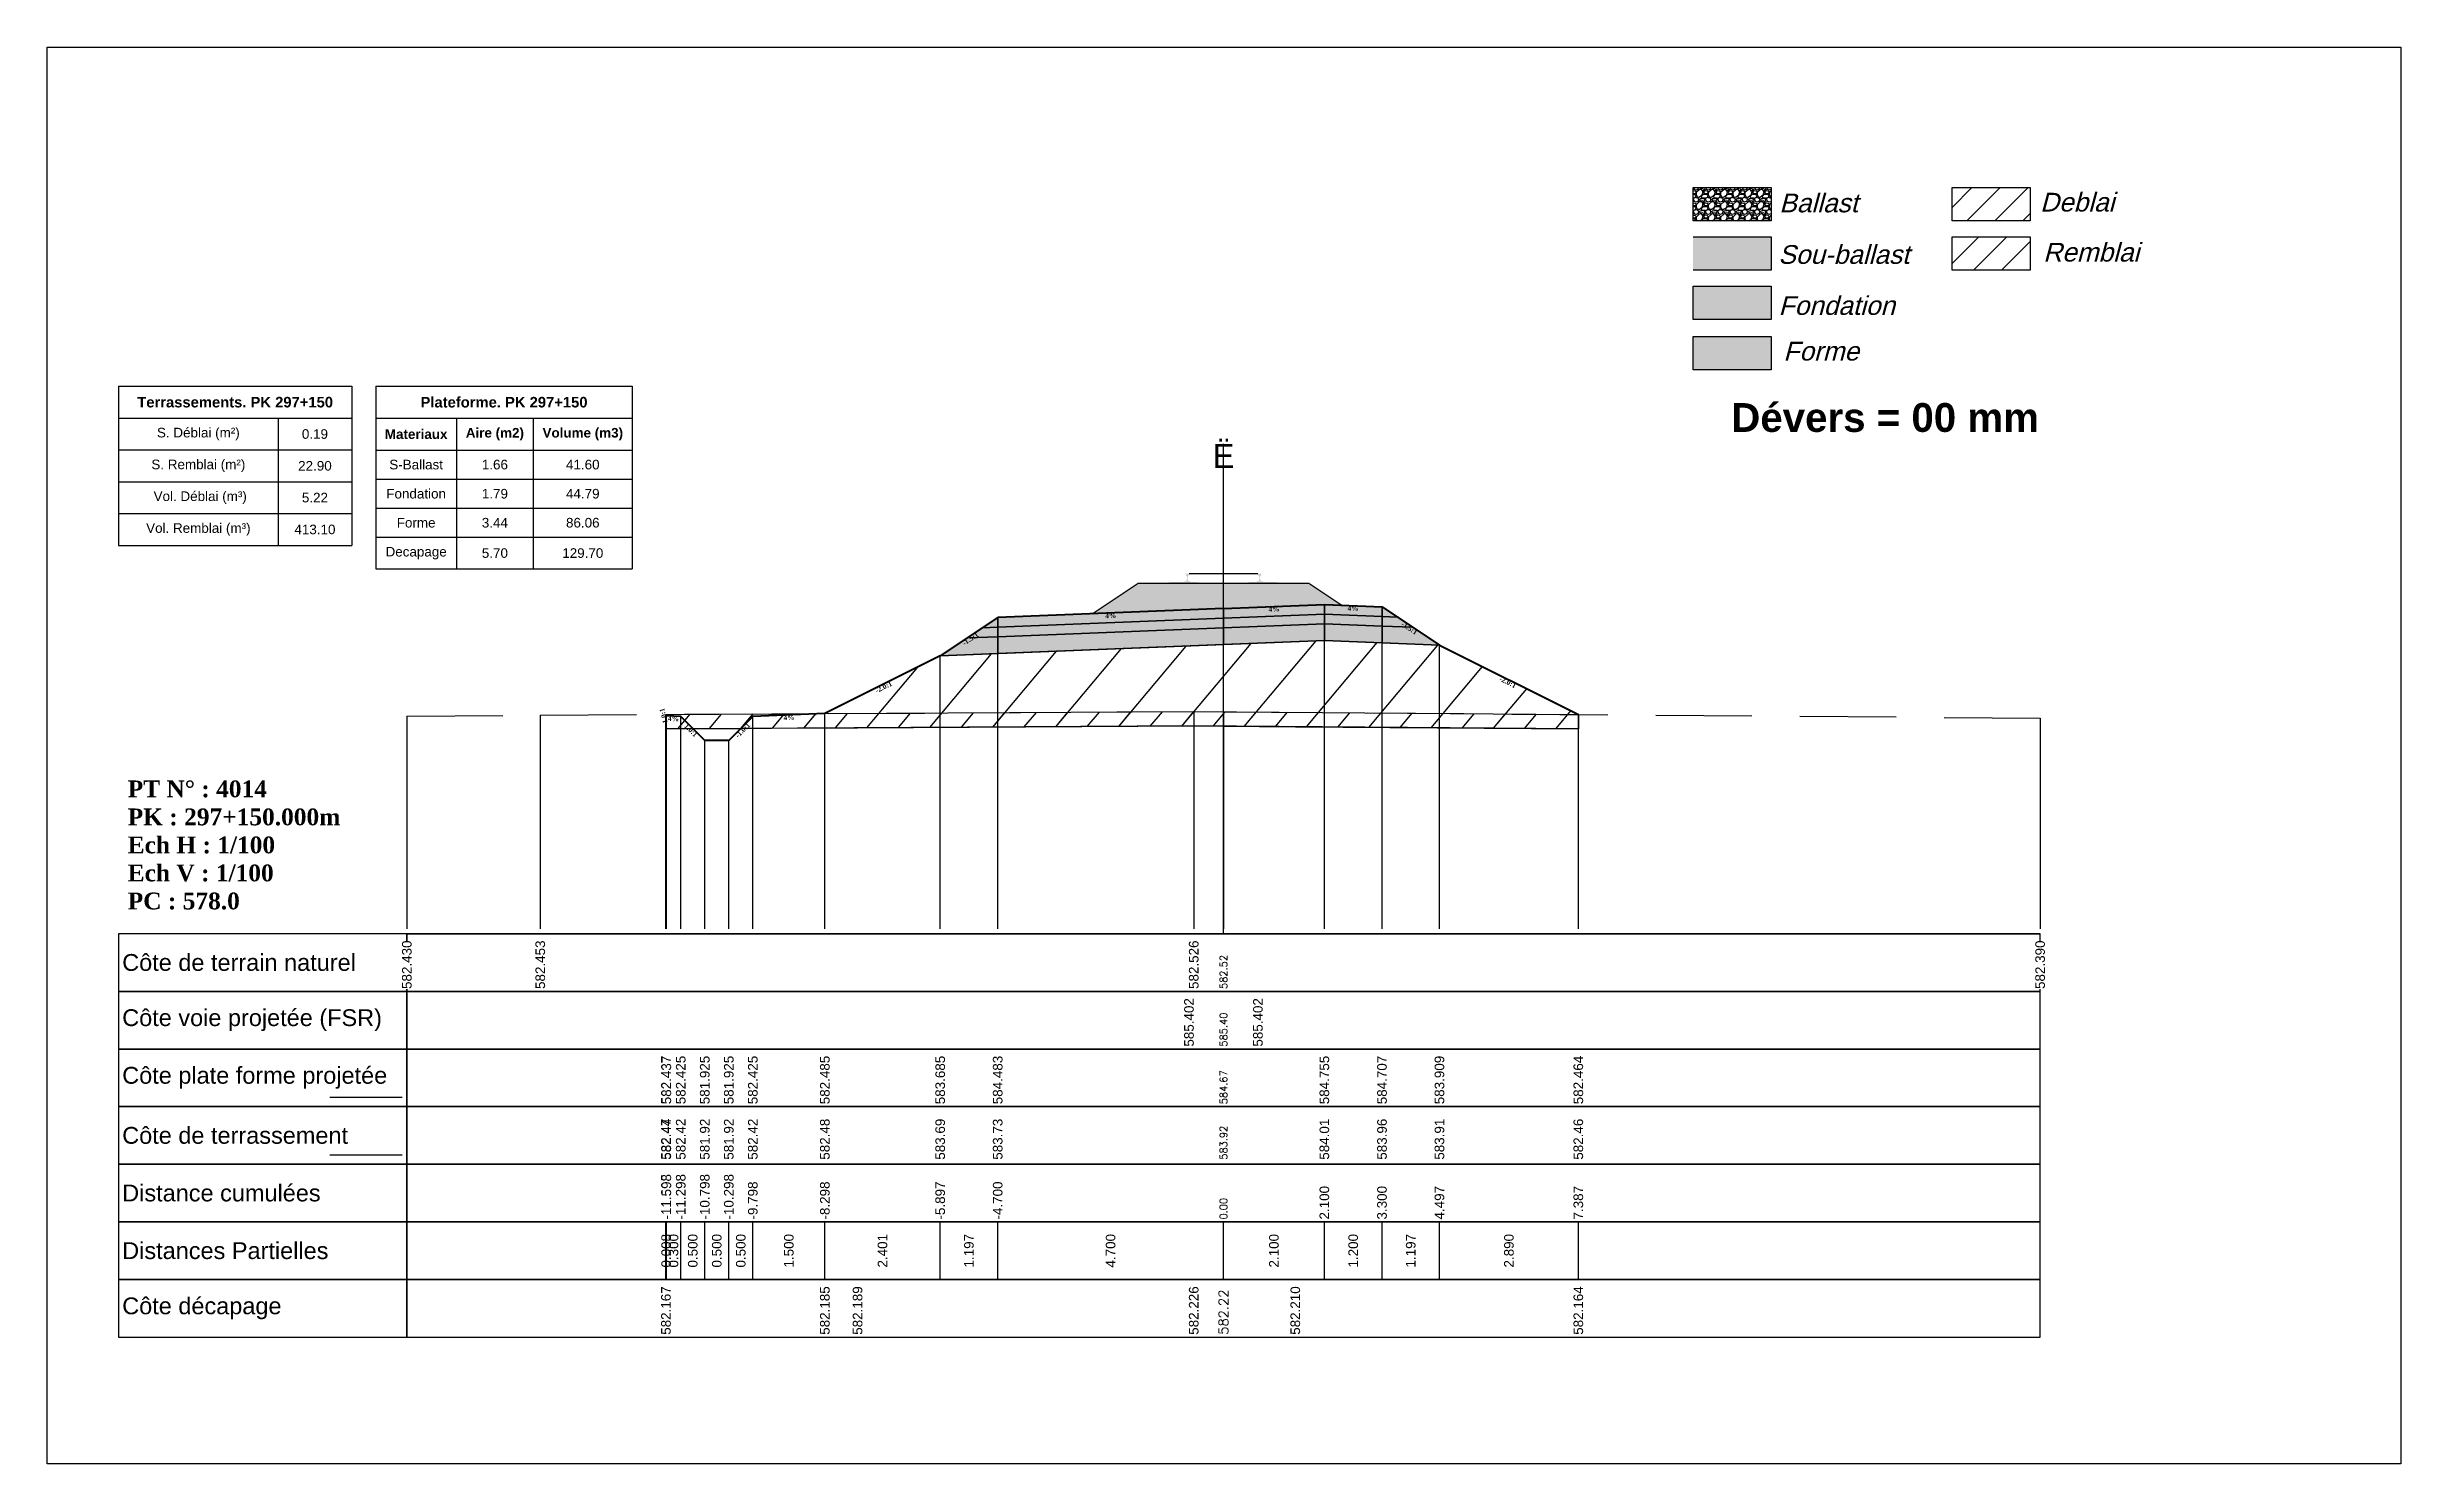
# Model space of a CAD drawing. Header units: millimetres. Extents: x 2762 to 3076, y 916 to 3305.
# Drawn here: x 3026.54 to 3075.54, y 1765.65 to 1795.15 of the extents above; entities that cross this region are included whole.
import ezdxf

# ---------------------------------------------------------------- set-up
doc = ezdxf.new("R2010")
doc.units = ezdxf.units.MM
doc.header["$LTSCALE"] = 2
doc.linetypes.add('CACHE', pattern=[9.525, 6.35, -3.175])
doc.linetypes.add('DASHED', pattern=[0.75, 0.5, -0.25])
for name, color, linetype in [('C-ANNO-TABL', 1, 'Continuous'), ('C-ANNO-TABL-TEXT', 150, 'Continuous'), ('C-ANNO-TABL-TITL', 150, 'Continuous'), ('C-ANNO-TABL-TTBL', 5, 'Continuous'), ('C-ROAD-CORR', 5, 'Continuous'), ('C-ROAD-SCTN', 7, 'Continuous')]:
    doc.layers.add(name, color=color, linetype=linetype)
doc.styles.add('ARIAL', font='arial.ttf')
doc.styles.add('C3D_Etiquette', font='romans.shx')
doc.styles.add('C3D_Profil_Travers', font='romans.shx')
doc.styles.get("Standard").update_dxf_attribs({"font": 'arial.ttf'})

msp = doc.modelspace()

# ---------------------------------------------------------------- texts
at = {"insert": (3061.599, 1787.733), "char_height": 0.6, "attachment_point": 1}
msp.add_mtext_dynamic_manual_height_columns('{\\fArial|b1|i0|c0|p34;Dévers = 00 mm}', width=8.82587, gutter_width=1.25, heights=[0], dxfattribs=at)
at = {"color": 7, "linetype": 'Continuous', "lineweight": -3}
for s, insert, char_height, attachment_point, style in [('{\\fWingdings|b0|i0|c2|p0;Ë}', (3051.03, 1786.384), 0.5, 8, 'C3D_Profil_Travers'), ('{\\fTimes New Roman|b1|i0|c0|p18;PT N° : 4014\\PPK : 297+150.000m\\PEch H : 1/100\\PEch V : 1/100\\PPC : 578.0}', (3028.218, 1777.184), 0.35, 7, 'C3D_Profil_Travers'), ('{\\fArial|b0|i0|c0|p34;Côte de terrain naturel}', (3028.104, 1776.084), 0.35, 4, 'C3D_Etiquette'), ('{\\fArial|b0|i0|c0|p34;Côte plate forme projetée}', (3028.104, 1773.684), 0.35, 4, 'C3D_Etiquette'), ('{\\fArial|b0|i0|c0|p34;Côte de terrassement}', (3028.104, 1772.484), 0.35, 4, 'C3D_Etiquette'), ('{\\fArial|b0|i0|c0|p34;Distance cumulées}', (3028.104, 1771.284), 0.35, 4, 'C3D_Etiquette'), ('{\\fArial|b0|i0|c0|p34;Distances Partielles}', (3028.104, 1770.084), 0.35, 4, 'C3D_Etiquette'), ('{\\fArial|b0|i0|c0|p34;Côte décapage}', (3028.104, 1768.884), 0.35, 4, 'C3D_Etiquette')]:
    msp.add_mtext(s, dxfattribs=dict(at, insert=insert, char_height=char_height, attachment_point=attachment_point, style=style))
at = {"color": 7, "linetype": 'Continuous', "lineweight": -3, "char_height": 0.1, "style": 'C3D_Etiquette'}
for s, insert, width, attachment_point, rotation in [('{\\fTimes New Roman|b1|i0|c0|p18;4%}', (3048.68, 1783.357), 0.42071, 2, 2.2906), ('{\\fTimes New Roman|b1|i0|c0|p18;4%}', (3052.08, 1783.493), 0.37094, 2, 2.2906), ('{\\fTimes New Roman|b1|i0|c0|p18;4%}', (3053.729, 1783.511), 0.42071, 2, 357.7094), ('{\\fTimes New Roman|b1|i0|c0|p18;-1.5:1}', (3054.926, 1783.089), 0.34598, 2, 326.3099), ('{\\fTimes New Roman|b1|i0|c0|p18;-1.5:1}', (3045.733, 1782.865), 0.34598, 2, 33.6901), ('{\\fTimes New Roman|b1|i0|c0|p18;-2.0:1}', (3043.934, 1781.865), 0.34598, 2, 26.5651), ('{\\fTimes New Roman|b1|i0|c0|p18;-2.0:1}', (3056.97, 1781.967), 0.34598, 2, 333.4349), ('{\\fTimes New Roman|b1|i0|c0|p18;1.0:1}', (3039.424, 1781.235), 0.29446, 8, 104.0362), ('{\\fTimes New Roman|b1|i0|c0|p18;4%}', (3039.582, 1781.211), 0.37094, 2, 357.7094), ('{\\fTimes New Roman|b1|i0|c0|p18;4%}', (3041.982, 1781.235), 0.42071, 2, 2.2906), ('{\\fTimes New Roman|b1|i0|c0|p18;1.0:1}', (3039.979, 1780.956), 0.29001, 2, 315), ('{\\fTimes New Roman|b1|i0|c0|p18;-1.0:1}', (3040.985, 1780.956), 0.34598, 2, 45)]:
    msp.add_mtext(s, dxfattribs=dict(at, insert=insert, width=width, attachment_point=attachment_point, rotation=rotation))
at = {"color": 7, "linetype": 'Continuous', "lineweight": -3, "rotation": 90, "style": 'C3D_Profil_Travers'}
for s, insert, char_height, attachment_point in [('582.52', (3051.03, 1775.534), 0.15, 4), ('585.40', (3051.03, 1774.334), 0.15, 4), ('584.67', (3051.03, 1773.134), 0.15, 4), ('{\\fArial|b0|i0|c0|p34;582.44}', (3039.432, 1771.979), 0.2, 4), ('{\\fArial|b0|i0|c0|p34;582.48}', (3042.732, 1771.979), 0.2, 4), ('{\\fArial|b0|i0|c0|p34;583.69}', (3045.133, 1771.979), 0.2, 4), ('{\\fArial|b0|i0|c0|p34;583.73}', (3046.33, 1771.979), 0.2, 4), ('{\\fArial|b0|i0|c0|p34;583.96}', (3054.33, 1771.979), 0.2, 4), ('{\\fArial|b0|i0|c0|p34;582.46}', (3058.417, 1771.979), 0.2, 4), ('{\\fArial|b0|i0|c0|p34;582.47}', (3039.424, 1771.979), 0.2, 4), ('{\\fArial|b0|i0|c0|p34;582.42}', (3039.732, 1771.979), 0.2, 4), ('{\\fArial|b0|i0|c0|p34;581.92}', (3040.232, 1771.979), 0.2, 4), ('{\\fArial|b0|i0|c0|p34;581.92}', (3040.732, 1771.979), 0.2, 4), ('{\\fArial|b0|i0|c0|p34;582.42}', (3041.232, 1771.979), 0.2, 4), ('583.92', (3051.03, 1771.979), 0.15, 4), ('{\\fArial|b0|i0|c0|p34;584.01}', (3053.13, 1771.979), 0.2, 4), ('{\\fArial|b0|i0|c0|p34;583.91}', (3055.526, 1771.979), 0.2, 4), ('0.00', (3051.03, 1770.734), 0.15, 4), ('{\\fArial|b0|i0|c0|p34;0.008}', (3039.428, 1770.084), 0.2, 5), ('{\\fArial|b0|i0|c0|p34;0.300}', (3039.582, 1770.084), 0.2, 5), ('{\\fArial|b0|i0|c0|p34;0.500}', (3039.982, 1770.084), 0.2, 5), ('{\\fArial|b0|i0|c0|p34;0.500}', (3040.482, 1770.084), 0.2, 5), ('{\\fArial|b0|i0|c0|p34;0.500}', (3040.982, 1770.084), 0.2, 5), ('{\\fArial|b0|i0|c0|p34;1.500}', (3041.982, 1770.084), 0.2, 5), ('{\\fArial|b0|i0|c0|p34;2.401}', (3043.932, 1770.084), 0.2, 5), ('{\\fArial|b0|i0|c0|p34;1.197}', (3045.731, 1770.084), 0.2, 5), ('{\\fArial|b0|i0|c0|p34;4.700}', (3048.68, 1770.084), 0.2, 5), ('{\\fArial|b0|i0|c0|p34;2.100}', (3052.08, 1770.084), 0.2, 5), ('{\\fArial|b0|i0|c0|p34;1.200}', (3053.73, 1770.084), 0.2, 5), ('{\\fArial|b0|i0|c0|p34;1.197}', (3054.928, 1770.084), 0.2, 5), ('{\\fArial|b0|i0|c0|p34;2.890}', (3056.972, 1770.084), 0.2, 5), ('582.22', (3051.03, 1768.334), 0.2, 4)]:
    msp.add_mtext(s, dxfattribs=dict(at, insert=insert, char_height=char_height, attachment_point=attachment_point))
at = {"color": 7, "linetype": 'Continuous', "lineweight": -3, "insert": (3028.104, 1774.884), "char_height": 0.35, "attachment_point": 4}
msp.add_mtext('{\\fArial|b0|i0|c0|p34;Côte voie projetée (FSR)}', dxfattribs=at)
at = {"layer": 'C-ANNO-TABL-TEXT', "color": 7, "style": 'ARIAL', "oblique": 15}
for s, p in [('Ballast', (3062.599, 1791.705)), ('Deblai', (3068.029, 1791.721)), ('Sou-ballast', (3062.579, 1790.632)), ('Remblai', (3068.093, 1790.679)), ('Fondation', (3062.584, 1789.569)), ('Forme', (3062.684, 1788.619))]:
    msp.add_text(s, height=0.39, dxfattribs=at).set_placement(p)
at = {"layer": 'C-ANNO-TABL-TEXT', "color": 7, "linetype": 'Continuous', "lineweight": -3, "char_height": 0.2, "attachment_point": 5, "style": 'ARIAL'}
for s, insert in [('{\\fArial|b0|i0|c0|p34;\\C7;0.19}', (3032.116, 1787.088)), ('{\\fArial|b0|i0|c0|p34;\\C7;S-Ballast}', (3034.223, 1786.451)), ('{\\fArial|b0|i0|c0|p34;\\C7;1.66}', (3035.862, 1786.451)), ('{\\C18;\\c0;41.60}', (3037.692, 1786.451)), ('{\\fArial|b0|i0|c0|p34;\\C7;22.90}', (3032.116, 1786.426)), ('{\\fArial|b0|i0|c0|p34;\\C7;5.22}', (3032.116, 1785.764)), ('{\\fArial|b0|i0|c0|p34;\\C7;Fondation}', (3034.223, 1785.845)), ('{\\fArial|b0|i0|c0|p34;\\C7;1.79}', (3035.862, 1785.845)), ('{\\C18;\\c0;44.79}', (3037.692, 1785.845)), ('{\\fArial|b0|i0|c0|p34;\\C7;413.10}', (3032.116, 1785.101)), ('{\\fArial|b0|i0|c0|p34;\\C7;Forme}', (3034.223, 1785.241)), ('{\\fArial|b0|i0|c0|p34;\\C7;3.44}', (3035.862, 1785.241)), ('{\\C18;\\c0;86.06}', (3037.692, 1785.241)), ('{\\fArial|b0|i0|c0|p34;\\C7;Decapage}', (3034.223, 1784.609)), ('{\\fArial|b0|i0|c0|p34;\\C7;5.70}', (3035.862, 1784.609)), ('{\\C18;\\c0;129.70}', (3037.692, 1784.609))]:
    msp.add_mtext(s, dxfattribs=dict(at, insert=insert))
at = {"layer": 'C-ANNO-TABL-TITL', "color": 7, "linetype": 'Continuous', "lineweight": -3, "attachment_point": 5, "style": 'ARIAL'}
for s, insert, char_height in [('{\\fArial|b1|i0|c0|p34;\\C7;Terrassements. PK 297+150}', (3030.455, 1787.751), 0.22), ('{\\fArial|b1|i0|c0|p34;\\C18;\\c0;Plateforme. PK 297+150}', (3036.052, 1787.75), 0.22), ('{\\fArial|b0|i0|c0|p34;\\C7;S. Déblai (m²) }', (3029.689, 1787.088), 0.2), ('{\\fArial|b1|i0|c0|p34;\\C7;Materiaux   }', (3034.223, 1787.085), 0.2), ('{\\fArial|b1|i0|c0|p34;\\C7;Aire (m2)}', (3035.862, 1787.085), 0.2), ('{\\fArial|b1|i0|c0|p34;\\C7;Volume (m3)}', (3037.692, 1787.085), 0.2), ('{\\fArial|b0|i0|c0|p34;\\C7;S. Remblai (m²) }', (3029.689, 1786.426), 0.2), ('{\\fArial|b0|i0|c0|p34;\\C7; Vol. Déblai (m³) }', (3029.689, 1785.764), 0.2), ('{\\fArial|b0|i0|c0|p34;\\C7;Vol. Remblai (m³)}', (3029.689, 1785.101), 0.2)]:
    msp.add_mtext(s, dxfattribs=dict(at, insert=insert, char_height=char_height))

# ---------------------------------------------------------------- hatches: boundary and pattern name
h = msp.add_hatch(color=11)
h.dxf.hatch_style = 1
h.paths.add_polyline_path([(3062.431, 1791.191), (3060.805, 1791.191), (3060.805, 1790.499), (3062.431, 1790.499)])
h = msp.add_hatch(color=30)
h.dxf.hatch_style = 1
h.paths.add_polyline_path([(3062.431, 1790.164), (3060.805, 1790.164), (3060.805, 1789.472), (3062.431, 1789.472)])
h = msp.add_hatch(color=83)
h.dxf.hatch_style = 1
h.paths.add_polyline_path([(3062.431, 1789.118), (3060.805, 1789.118), (3060.805, 1788.426), (3062.431, 1788.426)])
at = {"linetype": 'Continuous', "lineweight": -3}
msp.add_hatch(color=254, dxfattribs=at).paths.add_polyline_path([(3049.812, 1783.8), (3049.812, 1783.985), (3049.927, 1784.006), (3050.275, 1784.006), (3050.275, 1784.012), (3050.201, 1784.012), (3050.201, 1784.021), (3050.202, 1784.023), (3050.204, 1784.023), (3050.205, 1784.024), (3050.225, 1784.025), (3050.228, 1784.026), (3050.231, 1784.027), (3050.259, 1784.037), (3050.262, 1784.039), (3050.263, 1784.04), (3050.264, 1784.041), (3050.265, 1784.046), (3050.266, 1784.053), (3050.267, 1784.062), (3050.268, 1784.072), (3050.268, 1784.096), (3050.267, 1784.112), (3050.267, 1784.118), (3050.266, 1784.124), (3050.265, 1784.129), (3050.265, 1784.13), (3050.264, 1784.134), (3050.263, 1784.136), (3050.262, 1784.137), (3050.261, 1784.138), (3050.26, 1784.139), (3050.244, 1784.145), (3050.242, 1784.146), (3050.241, 1784.147), (3050.24, 1784.149), (3050.24, 1784.151), (3050.24, 1784.169), (3050.241, 1784.174), (3050.242, 1784.176), (3050.244, 1784.178), (3050.246, 1784.18), (3050.249, 1784.181), (3050.25, 1784.182), (3050.254, 1784.182), (3050.258, 1784.183), (3050.261, 1784.183), (3050.265, 1784.183), (3050.27, 1784.184), (3050.273, 1784.184), (3050.276, 1784.184), (3050.28, 1784.184), (3050.283, 1784.184), (3050.287, 1784.183), (3050.292, 1784.183), (3050.295, 1784.183), (3050.299, 1784.182), (3050.303, 1784.182), (3050.304, 1784.181), (3050.306, 1784.18), (3050.309, 1784.178), (3050.311, 1784.176), (3050.312, 1784.174), (3050.312, 1784.169), (3050.312, 1784.151), (3050.312, 1784.149), (3050.312, 1784.147), (3050.311, 1784.146), (3050.309, 1784.145), (3050.293, 1784.139), (3050.292, 1784.138), (3050.29, 1784.137), (3050.289, 1784.136), (3050.289, 1784.134), (3050.288, 1784.13), (3050.287, 1784.129), (3050.287, 1784.124), (3050.286, 1784.118), (3050.285, 1784.112), (3050.285, 1784.096), (3050.285, 1784.072), (3050.286, 1784.062), (3050.287, 1784.053), (3050.288, 1784.046), (3050.289, 1784.041), (3050.29, 1784.04), (3050.291, 1784.039), (3050.293, 1784.037), (3050.322, 1784.027), (3050.325, 1784.026), (3050.328, 1784.025), (3050.348, 1784.024), (3050.349, 1784.023), (3050.35, 1784.023), (3050.351, 1784.021), (3050.351, 1784.012), (3050.277, 1784.012), (3050.277, 1784.006), (3050.481, 1784.006), (3050.613, 1783.975), (3051.447, 1783.975), (3051.578, 1784.006), (3051.782, 1784.006), (3051.782, 1784.012), (3051.708, 1784.012), (3051.708, 1784.021), (3051.709, 1784.023), (3051.711, 1784.023), (3051.712, 1784.024), (3051.732, 1784.025), (3051.735, 1784.026), (3051.738, 1784.027), (3051.766, 1784.037), (3051.769, 1784.039), (3051.77, 1784.04), (3051.771, 1784.041), (3051.772, 1784.046), (3051.773, 1784.053), (3051.774, 1784.062), (3051.775, 1784.072), (3051.775, 1784.096), (3051.774, 1784.112), (3051.774, 1784.118), (3051.773, 1784.124), (3051.772, 1784.129), (3051.772, 1784.13), (3051.771, 1784.134), (3051.77, 1784.136), (3051.769, 1784.137), (3051.768, 1784.138), (3051.767, 1784.139), (3051.751, 1784.145), (3051.749, 1784.146), (3051.748, 1784.147), (3051.747, 1784.149), (3051.747, 1784.151), (3051.747, 1784.169), (3051.748, 1784.174), (3051.749, 1784.176), (3051.751, 1784.178), (3051.753, 1784.18), (3051.756, 1784.181), (3051.757, 1784.182), (3051.761, 1784.182), (3051.765, 1784.183), (3051.768, 1784.183), (3051.772, 1784.183), (3051.777, 1784.184), (3051.78, 1784.184), (3051.783, 1784.184), (3051.787, 1784.184), (3051.79, 1784.184), (3051.794, 1784.183), (3051.799, 1784.183), (3051.802, 1784.183), (3051.806, 1784.182), (3051.81, 1784.182), (3051.811, 1784.181), (3051.813, 1784.18), (3051.816, 1784.178), (3051.818, 1784.176), (3051.819, 1784.174), (3051.819, 1784.169), (3051.819, 1784.151), (3051.819, 1784.149), (3051.819, 1784.147), (3051.818, 1784.146), (3051.816, 1784.145), (3051.8, 1784.139), (3051.799, 1784.138), (3051.797, 1784.137), (3051.796, 1784.136), (3051.796, 1784.134), (3051.795, 1784.13), (3051.794, 1784.129), (3051.794, 1784.124), (3051.793, 1784.118), (3051.792, 1784.112), (3051.792, 1784.096), (3051.792, 1784.072), (3051.793, 1784.062), (3051.794, 1784.053), (3051.795, 1784.046), (3051.796, 1784.041), (3051.797, 1784.04), (3051.798, 1784.039), (3051.8, 1784.037), (3051.829, 1784.027), (3051.832, 1784.026), (3051.835, 1784.025), (3051.855, 1784.024), (3051.856, 1784.023), (3051.857, 1784.023), (3051.858, 1784.021), (3051.858, 1784.012), (3051.784, 1784.012), (3051.784, 1784.006), (3052.132, 1784.006), (3052.247, 1783.985), (3052.247, 1783.8)])
h = msp.add_hatch(dxfattribs=at)
h.set_pattern_fill('GRAVEL', color=252, scale=0.009, style=0)
h.set_pattern_definition([(228.0128, (3048.461781, 1783.574391), (-1.8288, -2.0574), [0.030755, -3.0447435]), (184.96974, (3048.441207, 1783.551531), (2.743199999, 0.228600013), [0.0527764, -5.2248644]), (132.51045, (3048.388629, 1783.54696), (2.286, -2.5146), [0.0372133, -3.684125]), (267.2737, (3048.299475, 1783.489809), (0.2286, 4.572), [0.0480604, -4.7579794]), (292.83365, (3048.297189, 1783.441803), (-1.143, 2.7432), [0.047127, -4.6655827]), (357.2737, (3048.315477, 1783.398369), (-4.572, 0.2286), [0.0480604, -4.7579794]), (37.69424, (3048.363483, 1783.3960834), (-2.9718, -2.286), [0.0635574, -6.2921804]), (72.25533, (3048.413775, 1783.434945), (1.6002, 5.0292), [0.0600048, -5.940473]), (121.42957, (3048.432063, 1783.492095), (-1.8288, 2.9718), [0.048223, -4.774099]), (175.23636, (3048.406917, 1783.533243), (2.5146, -0.2286), [0.055054, -2.697654]), (222.39744, (3048.352053, 1783.5378154), (-2.7432, -2.5146), [0.071197, -7.0485095]), (138.81407, (3048.52579, 1783.487523), (-1.6002, 1.3716), [0.0243004, -2.405751]), (171.46923, (3048.507501, 1783.503525), (2.9718, -0.4572), [0.0462314, -4.5769175]), (225, (3048.46178, 1783.51038), (-3e-17, -0.2286), [0.032329, -0.29096]), (203.1986, (3048.44578, 1783.537815), (1.143, 0.4572), [0.01741, -1.723556]), (291.8014, (3048.429777, 1783.530957), (-0.2286, 0.6858), [0.024621, -1.206428]), (30.9638, (3048.43892, 1783.508097), (0.6858, 0.4572), [0.039989, -1.292967]), (161.565, (3048.47321, 1783.52867), (0.4572, -0.2286), [0.028916, -0.693981]), (16.38954, (3048.297189, 1783.530957), (2.286, 0.6858), [0.040508, -4.0102944]), (70.34618, (3048.336051, 1783.542387), (-0.9144, -2.5146), [0.033984, -3.3643994]), (293.1986, (3048.47321, 1783.57439), (-0.4572, 1.143), [0.034819, -1.7061465]), (343.61046, (3048.486927, 1783.542387), (-2.286, 0.6858), [0.040508, -4.0102944]), (339.44395, (3048.29719, 1783.389225), (-1.143, 0.4572), [0.039063, -1.914096]), (294.77514, (3048.333765, 1783.37551), (-1.143, 2.5146), [0.0327305, -3.2403234]), (66.8014, (3048.475497, 1783.34579), (0.4572, 1.143), [0.034819, -1.7061465]), (17.35402, (3048.489213, 1783.377795), (-2.9718, -0.9144), [0.0383204, -3.793714]), (69.44395, (3048.363483, 1783.345791), (-0.4572, -1.143), [0.0195316, -1.933628]), (101.3099, (3048.46178, 1783.34579), (-0.2286, 0.9144), [0.011656, -1.1539795]), (165.9638, (3048.459495, 1783.35722), (0.6858, -0.2286), [0.047127, -0.895415]), (186.009, (3048.413775, 1783.368651), (2.286, 0.2286), [0.043674, -4.323723]), (303.69, (3048.43892, 1783.487523), (-0.2286, 0.4572), [0.032969, -0.79126]), (353.15723, (3048.457209, 1783.460091), (3.8862, -0.4572), [0.05756, -5.698441]), (60.9454, (3048.51436, 1783.453233), (-0.9144, -1.6002), [0.023536, -2.330045]), (90, (3048.5258, 1783.4738), (-0.2286, 0.2286), [0.013716, -0.214884]), (120.25644, (3048.409203, 1783.37551), (0.9144, -1.6002), [0.031758, -3.1440547]), (48.0128, (3048.393201, 1783.402941), (1.8288, 2.0574), [0.06151, -3.0139886]), (0, (3048.43435, 1783.44866), (0.2286, 0.2286), [0.059436, -0.169164]), (325.30485, (3048.493785, 1783.448661), (2.286, -1.6002), [0.036145, -3.5783385]), (254.0546, (3048.523503, 1783.428087), (-0.2286, -0.9144), [0.033285, -1.6309485]), (207.64598, (3048.514359, 1783.396083), (-4.3434, -2.286), [0.054193, -5.365122]), (175.42608, (3048.466353, 1783.370937), (-2.9718, 0.2286), [0.0573327, -5.675926])])
h.paths.add_polyline_path([(3048.297, 1783.346), (3049.255, 1783.984), (3052.805, 1783.984), (3053.494, 1783.525), (3053.13, 1783.539)])
h = msp.add_hatch(color=83, dxfattribs=at)
h.paths.add_polyline_path([(3054.33, 1782.741), (3054.33, 1783.091), (3054.968, 1783.066), (3055.526, 1782.693)])
h.paths.add_polyline_path([(3053.13, 1782.789), (3053.13, 1783.139), (3054.33, 1783.091), (3054.33, 1782.741)])
h.paths.add_polyline_path([(3051.03, 1782.705), (3051.03, 1783.055), (3053.13, 1783.139), (3053.13, 1782.789)])
h.paths.add_polyline_path([(3046.33, 1782.517), (3046.33, 1782.867), (3051.03, 1783.055), (3051.03, 1782.705)])
h.paths.add_polyline_path([(3045.133, 1782.469), (3045.691, 1782.842), (3046.33, 1782.867), (3046.33, 1782.517)])
h = msp.add_hatch(color=30, dxfattribs=at)
h.paths.add_polyline_path([(3054.33, 1783.091), (3054.33, 1783.291), (3054.649, 1783.278), (3054.968, 1783.066)])
h.paths.add_polyline_path([(3053.13, 1783.139), (3053.13, 1783.339), (3054.33, 1783.291), (3054.33, 1783.091)])
h.paths.add_polyline_path([(3051.03, 1783.055), (3051.03, 1783.255), (3053.13, 1783.339), (3053.13, 1783.139)])
h.paths.add_polyline_path([(3046.33, 1782.867), (3046.33, 1783.067), (3051.03, 1783.255), (3051.03, 1783.055)])
h.paths.add_polyline_path([(3045.691, 1782.842), (3046.01, 1783.054), (3046.33, 1783.067), (3046.33, 1782.867)])
h = msp.add_hatch(color=11, dxfattribs=at)
h.paths.add_polyline_path([(3054.33, 1783.291), (3054.33, 1783.491), (3054.649, 1783.278)])
h.paths.add_polyline_path([(3053.13, 1783.339), (3053.13, 1783.539), (3054.33, 1783.491), (3054.33, 1783.291)])
h.paths.add_polyline_path([(3051.03, 1783.255), (3051.03, 1783.455), (3053.13, 1783.539), (3053.13, 1783.339)])
h.paths.add_polyline_path([(3046.33, 1783.067), (3046.33, 1783.267), (3051.03, 1783.455), (3051.03, 1783.255)])
h.paths.add_polyline_path([(3046.01, 1783.054), (3046.33, 1783.267), (3046.33, 1783.067)])
h = msp.add_hatch(dxfattribs=at)
h.set_pattern_fill('_U', color=3, angle=50, style=0, pattern_type=0)
h.set_pattern_definition([(50, (3040.9827, 1780.9595), (-0.766044, 0.64279), [])])
h.paths.add_polyline_path([(3040.983, 1780.959), (3041.232, 1781.209), (3042.732, 1781.269), (3045.133, 1782.469), (3053.13, 1782.789), (3055.526, 1782.693), (3058.417, 1781.248), (3058.417, 1780.948), (3050.411, 1781.01)])
h.paths.add_polyline_path([(3039.424, 1780.951), (3039.424, 1781.251), (3039.432, 1781.221), (3039.732, 1781.209), (3039.987, 1780.954)])
h = msp.add_hatch(dxfattribs=at)
h.set_pattern_fill('_U', color=150, scale=0.5, angle=50, style=0, pattern_type=0)
h.set_pattern_definition([(50, (3040.98266, 1780.9595), (-0.383022, 0.321394), [])])
h.paths.add_polyline_path([(3040.983, 1780.959), (3041.232, 1781.209), (3042.732, 1781.269), (3050.411, 1781.31), (3058.417, 1781.248), (3058.417, 1780.948), (3050.411, 1781.01)])
h.paths.add_polyline_path([(3039.424, 1781.251), (3042.732, 1781.269), (3041.232, 1781.209), (3040.983, 1780.959), (3039.987, 1780.954), (3039.732, 1781.209), (3039.432, 1781.221)])
h.paths.add_polyline_path([(3039.424, 1780.951), (3039.424, 1781.251), (3039.432, 1781.221), (3039.732, 1781.209), (3039.987, 1780.954)])

# ---------------------------------------------------------------- linework, layer by layer
for p, q in [((3060.805, 1792.219), (3062.431, 1792.219)), ((3060.805, 1792.219), (3062.431, 1792.219)), ((3060.805, 1791.527), (3060.805, 1792.219)), ((3062.431, 1792.219), (3062.431, 1791.527)), ((3062.431, 1792.219), (3062.431, 1791.527)), ((3066.198, 1792.219), (3067.824, 1792.219)), ((3066.198, 1791.527), (3066.198, 1792.219)), ((3067.824, 1792.219), (3067.824, 1791.527)), ((3062.431, 1791.527), (3060.805, 1791.527)), ((3062.431, 1791.527), (3060.805, 1791.527)), ((3067.824, 1791.527), (3066.198, 1791.527)), ((3060.805, 1791.191), (3062.431, 1791.191)), ((3062.431, 1791.191), (3062.431, 1790.499)), ((3066.198, 1791.191), (3067.824, 1791.191)), ((3066.198, 1790.499), (3066.198, 1791.191)), ((3067.824, 1791.191), (3067.824, 1790.499)), ((3062.431, 1790.499), (3060.805, 1790.499)), ((3067.824, 1790.499), (3066.198, 1790.499)), ((3060.805, 1790.164), (3062.431, 1790.164)), ((3060.805, 1789.472), (3060.805, 1790.164)), ((3062.431, 1790.164), (3062.431, 1789.472)), ((3062.431, 1789.472), (3060.805, 1789.472)), ((3060.805, 1789.118), (3062.431, 1789.118)), ((3060.805, 1788.426), (3060.805, 1789.118)), ((3062.431, 1789.118), (3062.431, 1788.426)), ((3062.431, 1788.426), (3060.805, 1788.426))]:
    msp.add_line(p, q)
at = {"linetype": 'Continuous'}
for p, q in [((3060.808, 1792.172), (3060.805, 1792.173)), ((3060.805, 1792.17), (3060.808, 1792.172)), ((3060.845, 1792.144), (3060.805, 1792.15)), ((3060.805, 1792.104), (3060.855, 1792.098)), ((3060.805, 1792.083), (3060.831, 1792.083)), ((3060.857, 1792.019), (3060.805, 1791.992)), ((3060.809, 1791.969), (3060.824, 1791.934)), ((3060.81, 1791.969), (3060.826, 1792.005)), ((3060.811, 1792.219), (3060.824, 1792.188)), ((3060.823, 1792.188), (3060.866, 1792.175)), ((3060.823, 1791.934), (3060.866, 1791.921)), ((3060.826, 1792.005), (3060.867, 1792.018)), ((3060.83, 1792.086), (3060.864, 1792.063)), ((3060.868, 1792.128), (3060.847, 1792.145)), ((3060.854, 1792.088), (3060.867, 1792.111)), ((3060.864, 1792.061), (3060.854, 1792.025)), ((3060.866, 1792.175), (3060.91, 1792.188)), ((3060.866, 1792.016), (3060.907, 1792.001)), ((3060.866, 1791.921), (3060.91, 1791.934)), ((3060.869, 1792.129), (3060.867, 1792.076)), ((3060.867, 1792.111), (3060.867, 1792.127)), ((3060.867, 1792.076), (3060.887, 1792.028)), ((3060.934, 1792.175), (3060.875, 1792.122)), ((3060.887, 1792.025), (3060.94, 1792.022)), ((3060.906, 1792.003), (3060.921, 1791.97)), ((3060.91, 1792.187), (3060.921, 1792.219)), ((3060.91, 1791.933), (3060.923, 1791.969)), ((3060.987, 1792.175), (3060.926, 1792.18)), ((3060.967, 1791.939), (3060.939, 1791.969)), ((3060.94, 1792.025), (3060.996, 1792.068)), ((3060.94, 1791.969), (3060.948, 1791.989)), ((3060.967, 1792.193), (3060.943, 1792.219)), ((3060.996, 1791.989), (3060.948, 1791.984)), ((3061.01, 1792.199), (3060.952, 1792.194)), ((3061.01, 1791.945), (3060.952, 1791.94)), ((3060.974, 1792.033), (3061.019, 1792.083)), ((3060.993, 1792.003), (3060.975, 1792.034)), ((3061.014, 1792.131), (3060.986, 1792.176)), ((3061.055, 1791.999), (3060.991, 1792.004)), ((3060.996, 1792.068), (3061.016, 1792.132)), ((3061.047, 1791.982), (3060.996, 1791.994)), ((3061.013, 1792.175), (3061.023, 1792.15)), ((3061.032, 1792.183), (3061.014, 1792.176)), ((3061.019, 1792.083), (3061.085, 1792.083)), ((3061.024, 1792.149), (3061.062, 1792.172)), ((3061.049, 1792.152), (3061.024, 1792.127)), ((3061.024, 1792.127), (3061.044, 1792.096)), ((3061.044, 1792.219), (3061.026, 1792.198)), ((3061.044, 1792.219), (3061.026, 1792.198)), ((3061.049, 1791.97), (3061.026, 1791.944)), ((3061.062, 1792.172), (3061.031, 1792.182)), ((3061.045, 1792.106), (3061.109, 1792.098)), ((3061.049, 1791.969), (3061.047, 1791.982)), ((3061.099, 1792.144), (3061.049, 1792.151)), ((3061.099, 1792.144), (3061.049, 1792.151)), ((3061.111, 1792.019), (3061.058, 1791.991)), ((3061.063, 1791.969), (3061.078, 1791.934)), ((3061.064, 1791.969), (3061.08, 1792.005)), ((3061.065, 1792.219), (3061.078, 1792.188)), ((3061.065, 1792.219), (3061.078, 1792.188)), ((3061.077, 1792.188), (3061.12, 1792.175)), ((3061.077, 1792.188), (3061.12, 1792.175)), ((3061.077, 1791.934), (3061.12, 1791.921)), ((3061.08, 1792.005), (3061.121, 1792.018)), ((3061.084, 1792.086), (3061.118, 1792.063)), ((3061.122, 1792.128), (3061.101, 1792.145)), ((3061.122, 1792.128), (3061.101, 1792.145)), ((3061.108, 1792.088), (3061.121, 1792.111)), ((3061.118, 1792.061), (3061.108, 1792.025)), ((3061.12, 1792.175), (3061.164, 1792.188)), ((3061.12, 1792.175), (3061.164, 1792.188)), ((3061.12, 1792.016), (3061.161, 1792.001)), ((3061.12, 1791.921), (3061.164, 1791.934)), ((3061.123, 1792.129), (3061.121, 1792.076)), ((3061.123, 1792.129), (3061.121, 1792.076)), ((3061.121, 1792.111), (3061.121, 1792.127)), ((3061.121, 1792.111), (3061.121, 1792.127)), ((3061.121, 1792.076), (3061.141, 1792.028)), ((3061.188, 1792.175), (3061.129, 1792.122)), ((3061.188, 1792.175), (3061.129, 1792.122)), ((3061.141, 1792.025), (3061.194, 1792.022)), ((3061.16, 1792.003), (3061.175, 1791.97)), ((3061.164, 1792.187), (3061.175, 1792.219)), ((3061.164, 1792.187), (3061.175, 1792.219)), ((3061.164, 1791.933), (3061.177, 1791.969)), ((3061.241, 1792.175), (3061.18, 1792.18)), ((3061.241, 1792.175), (3061.18, 1792.18)), ((3061.221, 1791.939), (3061.193, 1791.969)), ((3061.194, 1792.025), (3061.25, 1792.068)), ((3061.194, 1792.025), (3061.25, 1792.068)), ((3061.194, 1791.969), (3061.202, 1791.989)), ((3061.221, 1792.193), (3061.197, 1792.219)), ((3061.221, 1792.193), (3061.197, 1792.219)), ((3061.25, 1791.989), (3061.202, 1791.984)), ((3061.264, 1792.199), (3061.206, 1792.194)), ((3061.264, 1792.199), (3061.206, 1792.194)), ((3061.264, 1791.945), (3061.206, 1791.94)), ((3061.228, 1792.033), (3061.273, 1792.083)), ((3061.228, 1792.033), (3061.273, 1792.083)), ((3061.247, 1792.003), (3061.229, 1792.034)), ((3061.247, 1792.003), (3061.229, 1792.034)), ((3061.268, 1792.131), (3061.24, 1792.176)), ((3061.268, 1792.131), (3061.24, 1792.176)), ((3061.309, 1791.999), (3061.245, 1792.004)), ((3061.309, 1791.999), (3061.245, 1792.004)), ((3061.25, 1792.068), (3061.27, 1792.132)), ((3061.25, 1792.068), (3061.27, 1792.132)), ((3061.301, 1791.982), (3061.25, 1791.994)), ((3061.301, 1791.982), (3061.25, 1791.994)), ((3061.267, 1792.175), (3061.277, 1792.15)), ((3061.267, 1792.175), (3061.277, 1792.15)), ((3061.286, 1792.183), (3061.268, 1792.176)), ((3061.286, 1792.183), (3061.268, 1792.176)), ((3061.273, 1792.083), (3061.339, 1792.083)), ((3061.273, 1792.083), (3061.339, 1792.083)), ((3061.278, 1792.149), (3061.316, 1792.172)), ((3061.278, 1792.149), (3061.316, 1792.172)), ((3061.303, 1792.152), (3061.278, 1792.127)), ((3061.303, 1792.152), (3061.278, 1792.127)), ((3061.278, 1792.127), (3061.298, 1792.096)), ((3061.278, 1792.127), (3061.298, 1792.096)), ((3061.298, 1792.219), (3061.28, 1792.198)), ((3061.298, 1792.219), (3061.28, 1792.198)), ((3061.303, 1791.97), (3061.28, 1791.944)), ((3061.303, 1791.97), (3061.28, 1791.944)), ((3061.316, 1792.172), (3061.285, 1792.182)), ((3061.316, 1792.172), (3061.285, 1792.182)), ((3061.299, 1792.106), (3061.363, 1792.098)), ((3061.299, 1792.106), (3061.363, 1792.098)), ((3061.303, 1791.969), (3061.301, 1791.982)), ((3061.303, 1791.969), (3061.301, 1791.982)), ((3061.353, 1792.144), (3061.303, 1792.151)), ((3061.353, 1792.144), (3061.303, 1792.151)), ((3061.365, 1792.019), (3061.312, 1791.991)), ((3061.365, 1792.019), (3061.312, 1791.991)), ((3061.317, 1791.969), (3061.332, 1791.934)), ((3061.317, 1791.969), (3061.332, 1791.934)), ((3061.318, 1791.969), (3061.334, 1792.005)), ((3061.318, 1791.969), (3061.334, 1792.005)), ((3061.319, 1792.219), (3061.332, 1792.188)), ((3061.319, 1792.219), (3061.332, 1792.188)), ((3061.331, 1792.188), (3061.374, 1792.175)), ((3061.331, 1792.188), (3061.374, 1792.175)), ((3061.331, 1791.934), (3061.374, 1791.921)), ((3061.331, 1791.934), (3061.374, 1791.921)), ((3061.334, 1792.005), (3061.375, 1792.018)), ((3061.334, 1792.005), (3061.375, 1792.018)), ((3061.338, 1792.086), (3061.372, 1792.063)), ((3061.338, 1792.086), (3061.372, 1792.063)), ((3061.376, 1792.128), (3061.355, 1792.145)), ((3061.376, 1792.128), (3061.355, 1792.145)), ((3061.362, 1792.088), (3061.375, 1792.111)), ((3061.362, 1792.088), (3061.375, 1792.111)), ((3061.372, 1792.061), (3061.362, 1792.025)), ((3061.372, 1792.061), (3061.362, 1792.025)), ((3061.374, 1792.175), (3061.418, 1792.188)), ((3061.374, 1792.175), (3061.418, 1792.188)), ((3061.374, 1792.016), (3061.415, 1792.001)), ((3061.374, 1792.016), (3061.415, 1792.001)), ((3061.374, 1791.921), (3061.418, 1791.934)), ((3061.374, 1791.921), (3061.418, 1791.934)), ((3061.377, 1792.129), (3061.375, 1792.076)), ((3061.377, 1792.129), (3061.375, 1792.076)), ((3061.375, 1792.111), (3061.375, 1792.127)), ((3061.375, 1792.111), (3061.375, 1792.127)), ((3061.375, 1792.076), (3061.395, 1792.028)), ((3061.375, 1792.076), (3061.395, 1792.028)), ((3061.442, 1792.175), (3061.383, 1792.122)), ((3061.442, 1792.175), (3061.383, 1792.122)), ((3061.395, 1792.025), (3061.448, 1792.022)), ((3061.395, 1792.025), (3061.448, 1792.022)), ((3061.414, 1792.003), (3061.429, 1791.97)), ((3061.414, 1792.003), (3061.429, 1791.97)), ((3061.418, 1792.187), (3061.429, 1792.219)), ((3061.418, 1792.187), (3061.429, 1792.219)), ((3061.418, 1791.933), (3061.431, 1791.969)), ((3061.418, 1791.933), (3061.431, 1791.969)), ((3061.495, 1792.175), (3061.434, 1792.18)), ((3061.495, 1792.175), (3061.434, 1792.18)), ((3061.475, 1791.939), (3061.447, 1791.969)), ((3061.475, 1791.939), (3061.447, 1791.969)), ((3061.448, 1792.025), (3061.504, 1792.068)), ((3061.448, 1792.025), (3061.504, 1792.068)), ((3061.448, 1791.969), (3061.456, 1791.989)), ((3061.448, 1791.969), (3061.456, 1791.989)), ((3061.475, 1792.193), (3061.451, 1792.219)), ((3061.475, 1792.193), (3061.451, 1792.219)), ((3061.504, 1791.989), (3061.456, 1791.984)), ((3061.504, 1791.989), (3061.456, 1791.984)), ((3061.518, 1792.199), (3061.46, 1792.194)), ((3061.518, 1792.199), (3061.46, 1792.194)), ((3061.518, 1791.945), (3061.46, 1791.94)), ((3061.518, 1791.945), (3061.46, 1791.94)), ((3061.482, 1792.033), (3061.527, 1792.083)), ((3061.482, 1792.033), (3061.527, 1792.083)), ((3061.501, 1792.003), (3061.483, 1792.034)), ((3061.501, 1792.003), (3061.483, 1792.034)), ((3061.522, 1792.131), (3061.494, 1792.176)), ((3061.522, 1792.131), (3061.494, 1792.176)), ((3061.563, 1791.999), (3061.499, 1792.004)), ((3061.563, 1791.999), (3061.499, 1792.004)), ((3061.504, 1792.068), (3061.524, 1792.132)), ((3061.504, 1792.068), (3061.524, 1792.132)), ((3061.555, 1791.982), (3061.504, 1791.994)), ((3061.555, 1791.982), (3061.504, 1791.994)), ((3061.521, 1792.175), (3061.531, 1792.15)), ((3061.521, 1792.175), (3061.531, 1792.15)), ((3061.54, 1792.183), (3061.522, 1792.176)), ((3061.54, 1792.183), (3061.522, 1792.176)), ((3061.527, 1792.083), (3061.593, 1792.083)), ((3061.527, 1792.083), (3061.593, 1792.083)), ((3061.532, 1792.149), (3061.57, 1792.172)), ((3061.532, 1792.149), (3061.57, 1792.172)), ((3061.557, 1792.152), (3061.532, 1792.127)), ((3061.557, 1792.152), (3061.532, 1792.127)), ((3061.532, 1792.127), (3061.552, 1792.096)), ((3061.532, 1792.127), (3061.552, 1792.096)), ((3061.552, 1792.219), (3061.534, 1792.198)), ((3061.552, 1792.219), (3061.534, 1792.198)), ((3061.557, 1791.97), (3061.534, 1791.944)), ((3061.557, 1791.97), (3061.534, 1791.944)), ((3061.57, 1792.172), (3061.539, 1792.182)), ((3061.57, 1792.172), (3061.539, 1792.182)), ((3061.553, 1792.106), (3061.617, 1792.098)), ((3061.553, 1792.106), (3061.617, 1792.098)), ((3061.557, 1791.969), (3061.555, 1791.982)), ((3061.557, 1791.969), (3061.555, 1791.982)), ((3061.607, 1792.144), (3061.557, 1792.151)), ((3061.607, 1792.144), (3061.557, 1792.151)), ((3061.619, 1792.019), (3061.566, 1791.991)), ((3061.619, 1792.019), (3061.566, 1791.991)), ((3061.571, 1791.969), (3061.586, 1791.934)), ((3061.571, 1791.969), (3061.586, 1791.934)), ((3061.572, 1791.969), (3061.588, 1792.005)), ((3061.572, 1791.969), (3061.588, 1792.005)), ((3061.573, 1792.219), (3061.586, 1792.188)), ((3061.573, 1792.219), (3061.586, 1792.188)), ((3061.585, 1792.188), (3061.628, 1792.175)), ((3061.585, 1792.188), (3061.628, 1792.175)), ((3061.585, 1791.934), (3061.628, 1791.921)), ((3061.585, 1791.934), (3061.628, 1791.921)), ((3061.588, 1792.005), (3061.629, 1792.018)), ((3061.588, 1792.005), (3061.629, 1792.018)), ((3061.592, 1792.086), (3061.626, 1792.063)), ((3061.592, 1792.086), (3061.626, 1792.063)), ((3061.63, 1792.128), (3061.609, 1792.145)), ((3061.63, 1792.128), (3061.609, 1792.145)), ((3061.616, 1792.088), (3061.629, 1792.111)), ((3061.616, 1792.088), (3061.629, 1792.111)), ((3061.626, 1792.061), (3061.616, 1792.025)), ((3061.626, 1792.061), (3061.616, 1792.025)), ((3061.628, 1792.175), (3061.672, 1792.188)), ((3061.628, 1792.175), (3061.672, 1792.188)), ((3061.628, 1792.016), (3061.669, 1792.001)), ((3061.628, 1792.016), (3061.669, 1792.001)), ((3061.628, 1791.921), (3061.672, 1791.934)), ((3061.628, 1791.921), (3061.672, 1791.934)), ((3061.631, 1792.129), (3061.629, 1792.076)), ((3061.631, 1792.129), (3061.629, 1792.076)), ((3061.629, 1792.111), (3061.629, 1792.127)), ((3061.629, 1792.111), (3061.629, 1792.127)), ((3061.629, 1792.076), (3061.649, 1792.028)), ((3061.629, 1792.076), (3061.649, 1792.028)), ((3061.696, 1792.175), (3061.637, 1792.122)), ((3061.696, 1792.175), (3061.637, 1792.122)), ((3061.649, 1792.025), (3061.702, 1792.022)), ((3061.649, 1792.025), (3061.702, 1792.022)), ((3061.668, 1792.003), (3061.683, 1791.97)), ((3061.668, 1792.003), (3061.683, 1791.97)), ((3061.672, 1792.187), (3061.683, 1792.219)), ((3061.672, 1792.187), (3061.683, 1792.219)), ((3061.672, 1791.933), (3061.685, 1791.969)), ((3061.672, 1791.933), (3061.685, 1791.969)), ((3061.749, 1792.175), (3061.688, 1792.18)), ((3061.749, 1792.175), (3061.688, 1792.18)), ((3061.729, 1791.939), (3061.701, 1791.969)), ((3061.729, 1791.939), (3061.701, 1791.969)), ((3061.702, 1792.025), (3061.758, 1792.068)), ((3061.702, 1792.025), (3061.758, 1792.068)), ((3061.702, 1791.969), (3061.71, 1791.989)), ((3061.702, 1791.969), (3061.71, 1791.989)), ((3061.729, 1792.193), (3061.705, 1792.219)), ((3061.729, 1792.193), (3061.705, 1792.219)), ((3061.758, 1791.989), (3061.71, 1791.984)), ((3061.758, 1791.989), (3061.71, 1791.984)), ((3061.772, 1792.199), (3061.714, 1792.194)), ((3061.772, 1792.199), (3061.714, 1792.194)), ((3061.772, 1791.945), (3061.714, 1791.94)), ((3061.772, 1791.945), (3061.714, 1791.94)), ((3061.736, 1792.033), (3061.781, 1792.083)), ((3061.736, 1792.033), (3061.781, 1792.083)), ((3061.755, 1792.003), (3061.737, 1792.034)), ((3061.755, 1792.003), (3061.737, 1792.034)), ((3061.776, 1792.131), (3061.748, 1792.176)), ((3061.776, 1792.131), (3061.748, 1792.176)), ((3061.817, 1791.999), (3061.753, 1792.004)), ((3061.817, 1791.999), (3061.753, 1792.004)), ((3061.758, 1792.068), (3061.778, 1792.132)), ((3061.758, 1792.068), (3061.778, 1792.132)), ((3061.809, 1791.982), (3061.758, 1791.994)), ((3061.809, 1791.982), (3061.758, 1791.994)), ((3061.775, 1792.175), (3061.785, 1792.15)), ((3061.775, 1792.175), (3061.785, 1792.15)), ((3061.794, 1792.183), (3061.776, 1792.176)), ((3061.794, 1792.183), (3061.776, 1792.176)), ((3061.781, 1792.083), (3061.847, 1792.083)), ((3061.781, 1792.083), (3061.847, 1792.083)), ((3061.786, 1792.149), (3061.824, 1792.172)), ((3061.786, 1792.149), (3061.824, 1792.172)), ((3061.811, 1792.152), (3061.786, 1792.127)), ((3061.811, 1792.152), (3061.786, 1792.127)), ((3061.786, 1792.127), (3061.806, 1792.096)), ((3061.786, 1792.127), (3061.806, 1792.096)), ((3061.806, 1792.219), (3061.788, 1792.198)), ((3061.806, 1792.219), (3061.788, 1792.198)), ((3061.811, 1791.97), (3061.788, 1791.944)), ((3061.811, 1791.97), (3061.788, 1791.944)), ((3061.824, 1792.172), (3061.793, 1792.182)), ((3061.824, 1792.172), (3061.793, 1792.182)), ((3061.807, 1792.106), (3061.871, 1792.098)), ((3061.807, 1792.106), (3061.871, 1792.098)), ((3061.811, 1791.969), (3061.809, 1791.982)), ((3061.811, 1791.969), (3061.809, 1791.982)), ((3061.861, 1792.144), (3061.811, 1792.151)), ((3061.861, 1792.144), (3061.811, 1792.151)), ((3061.873, 1792.019), (3061.82, 1791.991)), ((3061.873, 1792.019), (3061.82, 1791.991)), ((3061.825, 1791.969), (3061.84, 1791.934)), ((3061.825, 1791.969), (3061.84, 1791.934)), ((3061.826, 1791.969), (3061.842, 1792.005)), ((3061.826, 1791.969), (3061.842, 1792.005)), ((3061.827, 1792.219), (3061.84, 1792.188)), ((3061.827, 1792.219), (3061.84, 1792.188)), ((3061.839, 1792.188), (3061.882, 1792.175)), ((3061.839, 1792.188), (3061.882, 1792.175)), ((3061.839, 1791.934), (3061.882, 1791.921)), ((3061.839, 1791.934), (3061.882, 1791.921)), ((3061.842, 1792.005), (3061.883, 1792.018)), ((3061.842, 1792.005), (3061.883, 1792.018)), ((3061.846, 1792.086), (3061.88, 1792.063)), ((3061.846, 1792.086), (3061.88, 1792.063)), ((3061.884, 1792.128), (3061.863, 1792.145)), ((3061.884, 1792.128), (3061.863, 1792.145)), ((3061.87, 1792.088), (3061.883, 1792.111)), ((3061.87, 1792.088), (3061.883, 1792.111)), ((3061.88, 1792.061), (3061.87, 1792.025)), ((3061.88, 1792.061), (3061.87, 1792.025)), ((3061.882, 1792.175), (3061.926, 1792.188)), ((3061.882, 1792.175), (3061.926, 1792.188)), ((3061.882, 1792.016), (3061.923, 1792.001)), ((3061.882, 1792.016), (3061.923, 1792.001)), ((3061.882, 1791.921), (3061.926, 1791.934)), ((3061.882, 1791.921), (3061.926, 1791.934)), ((3061.885, 1792.129), (3061.883, 1792.076)), ((3061.885, 1792.129), (3061.883, 1792.076)), ((3061.883, 1792.111), (3061.883, 1792.127)), ((3061.883, 1792.111), (3061.883, 1792.127)), ((3061.883, 1792.076), (3061.903, 1792.028)), ((3061.883, 1792.076), (3061.903, 1792.028)), ((3061.95, 1792.175), (3061.891, 1792.122)), ((3061.95, 1792.175), (3061.891, 1792.122)), ((3061.903, 1792.025), (3061.956, 1792.022)), ((3061.903, 1792.025), (3061.956, 1792.022)), ((3061.922, 1792.003), (3061.937, 1791.97)), ((3061.922, 1792.003), (3061.937, 1791.97)), ((3061.926, 1792.187), (3061.937, 1792.219)), ((3061.926, 1792.187), (3061.937, 1792.219)), ((3061.926, 1791.933), (3061.939, 1791.969)), ((3061.926, 1791.933), (3061.939, 1791.969)), ((3062.003, 1792.175), (3061.942, 1792.18)), ((3062.003, 1792.175), (3061.942, 1792.18)), ((3061.983, 1791.939), (3061.955, 1791.969)), ((3061.983, 1791.939), (3061.955, 1791.969)), ((3061.956, 1792.025), (3062.012, 1792.068)), ((3061.956, 1792.025), (3062.012, 1792.068)), ((3061.956, 1791.969), (3061.964, 1791.989)), ((3061.956, 1791.969), (3061.964, 1791.989)), ((3061.983, 1792.193), (3061.959, 1792.219)), ((3061.983, 1792.193), (3061.959, 1792.219)), ((3062.012, 1791.989), (3061.964, 1791.984)), ((3062.012, 1791.989), (3061.964, 1791.984)), ((3062.026, 1792.199), (3061.968, 1792.194)), ((3062.026, 1792.199), (3061.968, 1792.194)), ((3062.026, 1791.945), (3061.968, 1791.94)), ((3062.026, 1791.945), (3061.968, 1791.94)), ((3061.99, 1792.033), (3062.035, 1792.083)), ((3061.99, 1792.033), (3062.035, 1792.083)), ((3062.009, 1792.003), (3061.991, 1792.034)), ((3062.009, 1792.003), (3061.991, 1792.034)), ((3062.03, 1792.131), (3062.002, 1792.176)), ((3062.03, 1792.131), (3062.002, 1792.176)), ((3062.071, 1791.999), (3062.007, 1792.004)), ((3062.071, 1791.999), (3062.007, 1792.004)), ((3062.012, 1792.068), (3062.032, 1792.132)), ((3062.012, 1792.068), (3062.032, 1792.132)), ((3062.063, 1791.982), (3062.012, 1791.994)), ((3062.063, 1791.982), (3062.012, 1791.994)), ((3062.029, 1792.175), (3062.039, 1792.15)), ((3062.029, 1792.175), (3062.039, 1792.15)), ((3062.048, 1792.183), (3062.03, 1792.176)), ((3062.048, 1792.183), (3062.03, 1792.176)), ((3062.035, 1792.083), (3062.101, 1792.083)), ((3062.035, 1792.083), (3062.101, 1792.083)), ((3062.04, 1792.149), (3062.078, 1792.172)), ((3062.04, 1792.149), (3062.078, 1792.172)), ((3062.065, 1792.152), (3062.04, 1792.127)), ((3062.065, 1792.152), (3062.04, 1792.127)), ((3062.04, 1792.127), (3062.06, 1792.096)), ((3062.04, 1792.127), (3062.06, 1792.096)), ((3062.06, 1792.219), (3062.042, 1792.198)), ((3062.06, 1792.219), (3062.042, 1792.198)), ((3062.065, 1791.97), (3062.042, 1791.944)), ((3062.065, 1791.97), (3062.042, 1791.944)), ((3062.078, 1792.172), (3062.047, 1792.182)), ((3062.078, 1792.172), (3062.047, 1792.182)), ((3062.061, 1792.106), (3062.125, 1792.098)), ((3062.061, 1792.106), (3062.125, 1792.098)), ((3062.065, 1791.969), (3062.063, 1791.982)), ((3062.065, 1791.969), (3062.063, 1791.982)), ((3062.115, 1792.144), (3062.065, 1792.151)), ((3062.115, 1792.144), (3062.065, 1792.151)), ((3062.127, 1792.019), (3062.074, 1791.991)), ((3062.127, 1792.019), (3062.074, 1791.991)), ((3062.079, 1791.969), (3062.094, 1791.934)), ((3062.079, 1791.969), (3062.094, 1791.934)), ((3062.08, 1791.969), (3062.096, 1792.005)), ((3062.08, 1791.969), (3062.096, 1792.005)), ((3062.081, 1792.219), (3062.094, 1792.188)), ((3062.081, 1792.219), (3062.094, 1792.188)), ((3062.093, 1792.188), (3062.136, 1792.175)), ((3062.093, 1792.188), (3062.136, 1792.175)), ((3062.093, 1791.934), (3062.136, 1791.921)), ((3062.093, 1791.934), (3062.136, 1791.921)), ((3062.096, 1792.005), (3062.137, 1792.018)), ((3062.096, 1792.005), (3062.137, 1792.018)), ((3062.1, 1792.086), (3062.134, 1792.063)), ((3062.1, 1792.086), (3062.134, 1792.063)), ((3062.138, 1792.128), (3062.117, 1792.145)), ((3062.138, 1792.128), (3062.117, 1792.145)), ((3062.124, 1792.088), (3062.137, 1792.111)), ((3062.124, 1792.088), (3062.137, 1792.111)), ((3062.134, 1792.061), (3062.124, 1792.025)), ((3062.134, 1792.061), (3062.124, 1792.025)), ((3062.136, 1792.175), (3062.18, 1792.188)), ((3062.136, 1792.175), (3062.18, 1792.188)), ((3062.136, 1792.016), (3062.177, 1792.001)), ((3062.136, 1792.016), (3062.177, 1792.001)), ((3062.136, 1791.921), (3062.18, 1791.934)), ((3062.136, 1791.921), (3062.18, 1791.934)), ((3062.139, 1792.129), (3062.137, 1792.076)), ((3062.139, 1792.129), (3062.137, 1792.076)), ((3062.137, 1792.111), (3062.137, 1792.127)), ((3062.137, 1792.111), (3062.137, 1792.127)), ((3062.137, 1792.076), (3062.157, 1792.028)), ((3062.137, 1792.076), (3062.157, 1792.028)), ((3062.204, 1792.175), (3062.145, 1792.122)), ((3062.204, 1792.175), (3062.145, 1792.122)), ((3062.157, 1792.025), (3062.21, 1792.022)), ((3062.157, 1792.025), (3062.21, 1792.022)), ((3062.176, 1792.003), (3062.191, 1791.97)), ((3062.176, 1792.003), (3062.191, 1791.97)), ((3062.18, 1792.187), (3062.191, 1792.219)), ((3062.18, 1792.187), (3062.191, 1792.219)), ((3062.18, 1791.933), (3062.193, 1791.969)), ((3062.18, 1791.933), (3062.193, 1791.969)), ((3062.257, 1792.175), (3062.196, 1792.18)), ((3062.257, 1792.175), (3062.196, 1792.18)), ((3062.237, 1791.939), (3062.209, 1791.969)), ((3062.237, 1791.939), (3062.209, 1791.969)), ((3062.21, 1792.025), (3062.266, 1792.068)), ((3062.21, 1792.025), (3062.266, 1792.068)), ((3062.21, 1791.969), (3062.218, 1791.989)), ((3062.21, 1791.969), (3062.218, 1791.989)), ((3062.237, 1792.193), (3062.213, 1792.219)), ((3062.237, 1792.193), (3062.213, 1792.219)), ((3062.266, 1791.989), (3062.218, 1791.984)), ((3062.266, 1791.989), (3062.218, 1791.984)), ((3062.28, 1792.199), (3062.222, 1792.194)), ((3062.28, 1792.199), (3062.222, 1792.194)), ((3062.28, 1791.945), (3062.222, 1791.94)), ((3062.28, 1791.945), (3062.222, 1791.94)), ((3062.244, 1792.033), (3062.289, 1792.083)), ((3062.244, 1792.033), (3062.289, 1792.083)), ((3062.263, 1792.003), (3062.245, 1792.034)), ((3062.263, 1792.003), (3062.245, 1792.034)), ((3062.284, 1792.131), (3062.256, 1792.176)), ((3062.284, 1792.131), (3062.256, 1792.176)), ((3062.325, 1791.999), (3062.261, 1792.004)), ((3062.325, 1791.999), (3062.261, 1792.004)), ((3062.266, 1792.068), (3062.286, 1792.132)), ((3062.266, 1792.068), (3062.286, 1792.132)), ((3062.317, 1791.982), (3062.266, 1791.994)), ((3062.317, 1791.982), (3062.266, 1791.994)), ((3062.283, 1792.175), (3062.293, 1792.15)), ((3062.283, 1792.175), (3062.293, 1792.15)), ((3062.302, 1792.183), (3062.284, 1792.176)), ((3062.302, 1792.183), (3062.284, 1792.176)), ((3062.289, 1792.083), (3062.355, 1792.083)), ((3062.289, 1792.083), (3062.355, 1792.083)), ((3062.294, 1792.149), (3062.332, 1792.172)), ((3062.294, 1792.149), (3062.332, 1792.172)), ((3062.319, 1792.152), (3062.294, 1792.127)), ((3062.319, 1792.152), (3062.294, 1792.127)), ((3062.294, 1792.127), (3062.314, 1792.096)), ((3062.294, 1792.127), (3062.314, 1792.096)), ((3062.314, 1792.219), (3062.296, 1792.198)), ((3062.314, 1792.219), (3062.296, 1792.198)), ((3062.319, 1791.97), (3062.296, 1791.944)), ((3062.319, 1791.97), (3062.296, 1791.944)), ((3062.332, 1792.172), (3062.301, 1792.182)), ((3062.332, 1792.172), (3062.301, 1792.182)), ((3062.315, 1792.106), (3062.379, 1792.098)), ((3062.315, 1792.106), (3062.379, 1792.098)), ((3062.319, 1791.969), (3062.317, 1791.982)), ((3062.319, 1791.969), (3062.317, 1791.982)), ((3062.369, 1792.144), (3062.319, 1792.151)), ((3062.369, 1792.144), (3062.319, 1792.151)), ((3062.381, 1792.019), (3062.328, 1791.991)), ((3062.381, 1792.019), (3062.328, 1791.991)), ((3062.333, 1791.969), (3062.348, 1791.934)), ((3062.333, 1791.969), (3062.348, 1791.934)), ((3062.334, 1791.969), (3062.35, 1792.005)), ((3062.334, 1791.969), (3062.35, 1792.005)), ((3062.335, 1792.219), (3062.348, 1792.188)), ((3062.335, 1792.219), (3062.348, 1792.188)), ((3062.347, 1792.188), (3062.39, 1792.175)), ((3062.347, 1792.188), (3062.39, 1792.175)), ((3062.347, 1791.934), (3062.39, 1791.921)), ((3062.347, 1791.934), (3062.39, 1791.921)), ((3062.35, 1792.005), (3062.391, 1792.018)), ((3062.35, 1792.005), (3062.391, 1792.018)), ((3062.354, 1792.086), (3062.388, 1792.063)), ((3062.354, 1792.086), (3062.388, 1792.063)), ((3062.392, 1792.128), (3062.371, 1792.145)), ((3062.392, 1792.128), (3062.371, 1792.145)), ((3062.378, 1792.088), (3062.391, 1792.111)), ((3062.378, 1792.088), (3062.391, 1792.111)), ((3062.388, 1792.061), (3062.378, 1792.025)), ((3062.388, 1792.061), (3062.378, 1792.025)), ((3062.39, 1792.175), (3062.431, 1792.187)), ((3062.39, 1792.175), (3062.431, 1792.187)), ((3062.39, 1792.016), (3062.431, 1792.001)), ((3062.39, 1792.016), (3062.431, 1792.001)), ((3062.39, 1791.921), (3062.431, 1791.933)), ((3062.39, 1791.921), (3062.431, 1791.933)), ((3062.393, 1792.129), (3062.391, 1792.076)), ((3062.393, 1792.129), (3062.391, 1792.076)), ((3062.391, 1792.111), (3062.391, 1792.127)), ((3062.391, 1792.111), (3062.391, 1792.127)), ((3062.391, 1792.076), (3062.411, 1792.028)), ((3062.391, 1792.076), (3062.411, 1792.028)), ((3062.431, 1792.151), (3062.399, 1792.122)), ((3062.431, 1792.151), (3062.399, 1792.122)), ((3062.411, 1792.025), (3062.431, 1792.024)), ((3062.411, 1792.025), (3062.431, 1792.024)), ((3062.43, 1792.003), (3062.431, 1792)), ((3062.43, 1792.003), (3062.431, 1792)), ((3060.808, 1791.918), (3060.805, 1791.919)), ((3060.805, 1791.916), (3060.808, 1791.918)), ((3060.845, 1791.89), (3060.805, 1791.896)), ((3060.805, 1791.85), (3060.855, 1791.844)), ((3060.805, 1791.829), (3060.831, 1791.829)), ((3060.857, 1791.765), (3060.805, 1791.738)), ((3060.808, 1791.664), (3060.805, 1791.665)), ((3060.805, 1791.662), (3060.808, 1791.664)), ((3060.845, 1791.636), (3060.805, 1791.642)), ((3060.805, 1791.596), (3060.855, 1791.59)), ((3060.805, 1791.575), (3060.831, 1791.575)), ((3060.809, 1791.715), (3060.824, 1791.68)), ((3060.81, 1791.715), (3060.826, 1791.751)), ((3060.823, 1791.68), (3060.866, 1791.667)), ((3060.826, 1791.751), (3060.867, 1791.764)), ((3060.83, 1791.832), (3060.864, 1791.809)), ((3060.83, 1791.578), (3060.864, 1791.555)), ((3060.868, 1791.874), (3060.847, 1791.891)), ((3060.868, 1791.62), (3060.847, 1791.637)), ((3060.854, 1791.834), (3060.867, 1791.857)), ((3060.864, 1791.807), (3060.854, 1791.771)), ((3060.854, 1791.58), (3060.867, 1791.603)), ((3060.864, 1791.553), (3060.856, 1791.527)), ((3060.866, 1791.762), (3060.907, 1791.747)), ((3060.866, 1791.667), (3060.91, 1791.68)), ((3060.869, 1791.875), (3060.867, 1791.822)), ((3060.867, 1791.857), (3060.867, 1791.873)), ((3060.867, 1791.822), (3060.887, 1791.774)), ((3060.869, 1791.621), (3060.867, 1791.568)), ((3060.867, 1791.603), (3060.867, 1791.619)), ((3060.867, 1791.568), (3060.885, 1791.527)), ((3060.934, 1791.921), (3060.875, 1791.868)), ((3060.934, 1791.667), (3060.875, 1791.614)), ((3060.887, 1791.771), (3060.94, 1791.768)), ((3060.906, 1791.749), (3060.921, 1791.716)), ((3060.91, 1791.679), (3060.923, 1791.715)), ((3060.987, 1791.921), (3060.926, 1791.926)), ((3060.987, 1791.667), (3060.926, 1791.672)), ((3060.967, 1791.685), (3060.939, 1791.715)), ((3060.94, 1791.771), (3060.996, 1791.814)), ((3060.94, 1791.715), (3060.948, 1791.735)), ((3060.996, 1791.735), (3060.948, 1791.73)), ((3061.01, 1791.691), (3060.952, 1791.686)), ((3060.952, 1791.527), (3060.996, 1791.56)), ((3060.974, 1791.779), (3061.019, 1791.829)), ((3060.993, 1791.749), (3060.975, 1791.78)), ((3060.975, 1791.527), (3061.019, 1791.575)), ((3061.014, 1791.877), (3060.986, 1791.922)), ((3061.014, 1791.623), (3060.986, 1791.668)), ((3061.055, 1791.745), (3060.991, 1791.75)), ((3060.996, 1791.814), (3061.016, 1791.878)), ((3061.047, 1791.728), (3060.996, 1791.74)), ((3060.996, 1791.56), (3061.016, 1791.624)), ((3061.013, 1791.921), (3061.023, 1791.896)), ((3061.013, 1791.667), (3061.023, 1791.642)), ((3061.032, 1791.929), (3061.014, 1791.922)), ((3061.032, 1791.675), (3061.014, 1791.668)), ((3061.019, 1791.829), (3061.085, 1791.829)), ((3061.019, 1791.575), (3061.085, 1791.575)), ((3061.024, 1791.895), (3061.062, 1791.918)), ((3061.049, 1791.898), (3061.024, 1791.873)), ((3061.024, 1791.873), (3061.044, 1791.842)), ((3061.024, 1791.641), (3061.062, 1791.664)), ((3061.049, 1791.644), (3061.024, 1791.619)), ((3061.024, 1791.619), (3061.044, 1791.588)), ((3061.049, 1791.716), (3061.026, 1791.69)), ((3061.062, 1791.918), (3061.031, 1791.928)), ((3061.062, 1791.664), (3061.031, 1791.674)), ((3061.045, 1791.852), (3061.109, 1791.844)), ((3061.045, 1791.598), (3061.109, 1791.59)), ((3061.049, 1791.715), (3061.047, 1791.728)), ((3061.099, 1791.89), (3061.049, 1791.897)), ((3061.099, 1791.636), (3061.049, 1791.643)), ((3061.111, 1791.765), (3061.058, 1791.737)), ((3061.063, 1791.715), (3061.078, 1791.68)), ((3061.064, 1791.715), (3061.08, 1791.751)), ((3061.077, 1791.68), (3061.12, 1791.667)), ((3061.08, 1791.751), (3061.121, 1791.764)), ((3061.084, 1791.832), (3061.118, 1791.809)), ((3061.084, 1791.578), (3061.118, 1791.555)), ((3061.122, 1791.874), (3061.101, 1791.891)), ((3061.122, 1791.62), (3061.101, 1791.637)), ((3061.108, 1791.834), (3061.121, 1791.857)), ((3061.118, 1791.807), (3061.108, 1791.771)), ((3061.108, 1791.58), (3061.121, 1791.603)), ((3061.118, 1791.553), (3061.11, 1791.527)), ((3061.12, 1791.762), (3061.161, 1791.747)), ((3061.12, 1791.667), (3061.164, 1791.68)), ((3061.123, 1791.875), (3061.121, 1791.822)), ((3061.121, 1791.857), (3061.121, 1791.873)), ((3061.121, 1791.822), (3061.141, 1791.774)), ((3061.123, 1791.621), (3061.121, 1791.568)), ((3061.121, 1791.603), (3061.121, 1791.619)), ((3061.121, 1791.568), (3061.139, 1791.527)), ((3061.188, 1791.921), (3061.129, 1791.868)), ((3061.188, 1791.667), (3061.129, 1791.614)), ((3061.141, 1791.771), (3061.194, 1791.768)), ((3061.16, 1791.749), (3061.175, 1791.716)), ((3061.164, 1791.679), (3061.177, 1791.715)), ((3061.241, 1791.921), (3061.18, 1791.926)), ((3061.241, 1791.667), (3061.18, 1791.672)), ((3061.221, 1791.685), (3061.193, 1791.715)), ((3061.194, 1791.771), (3061.25, 1791.814)), ((3061.194, 1791.715), (3061.202, 1791.735)), ((3061.25, 1791.735), (3061.202, 1791.73)), ((3061.264, 1791.691), (3061.206, 1791.686)), ((3061.206, 1791.527), (3061.25, 1791.56)), ((3061.228, 1791.779), (3061.273, 1791.829)), ((3061.247, 1791.749), (3061.229, 1791.78)), ((3061.229, 1791.527), (3061.273, 1791.575)), ((3061.268, 1791.877), (3061.24, 1791.922)), ((3061.268, 1791.623), (3061.24, 1791.668)), ((3061.309, 1791.745), (3061.245, 1791.75)), ((3061.25, 1791.814), (3061.27, 1791.878)), ((3061.301, 1791.728), (3061.25, 1791.74)), ((3061.25, 1791.56), (3061.27, 1791.624)), ((3061.267, 1791.921), (3061.277, 1791.896)), ((3061.267, 1791.667), (3061.277, 1791.642)), ((3061.286, 1791.929), (3061.268, 1791.922)), ((3061.286, 1791.675), (3061.268, 1791.668)), ((3061.273, 1791.829), (3061.339, 1791.829)), ((3061.273, 1791.575), (3061.339, 1791.575)), ((3061.278, 1791.895), (3061.316, 1791.918)), ((3061.303, 1791.898), (3061.278, 1791.873)), ((3061.278, 1791.873), (3061.298, 1791.842)), ((3061.278, 1791.641), (3061.316, 1791.664)), ((3061.303, 1791.644), (3061.278, 1791.619)), ((3061.278, 1791.619), (3061.298, 1791.588)), ((3061.303, 1791.716), (3061.28, 1791.69)), ((3061.316, 1791.918), (3061.285, 1791.928)), ((3061.316, 1791.664), (3061.285, 1791.674)), ((3061.299, 1791.852), (3061.363, 1791.844)), ((3061.299, 1791.598), (3061.363, 1791.59)), ((3061.303, 1791.715), (3061.301, 1791.728)), ((3061.353, 1791.89), (3061.303, 1791.897)), ((3061.353, 1791.636), (3061.303, 1791.643)), ((3061.365, 1791.765), (3061.312, 1791.737)), ((3061.317, 1791.715), (3061.332, 1791.68)), ((3061.318, 1791.715), (3061.334, 1791.751)), ((3061.331, 1791.68), (3061.374, 1791.667)), ((3061.334, 1791.751), (3061.375, 1791.764)), ((3061.338, 1791.832), (3061.372, 1791.809)), ((3061.338, 1791.578), (3061.372, 1791.555)), ((3061.376, 1791.874), (3061.355, 1791.891)), ((3061.376, 1791.62), (3061.355, 1791.637)), ((3061.362, 1791.834), (3061.375, 1791.857)), ((3061.372, 1791.807), (3061.362, 1791.771)), ((3061.362, 1791.58), (3061.375, 1791.603)), ((3061.372, 1791.553), (3061.364, 1791.527)), ((3061.374, 1791.762), (3061.415, 1791.747)), ((3061.374, 1791.667), (3061.418, 1791.68)), ((3061.377, 1791.875), (3061.375, 1791.822)), ((3061.375, 1791.857), (3061.375, 1791.873)), ((3061.375, 1791.822), (3061.395, 1791.774)), ((3061.377, 1791.621), (3061.375, 1791.568)), ((3061.375, 1791.603), (3061.375, 1791.619)), ((3061.375, 1791.568), (3061.393, 1791.527)), ((3061.442, 1791.921), (3061.383, 1791.868)), ((3061.442, 1791.921), (3061.383, 1791.868)), ((3061.442, 1791.667), (3061.383, 1791.614)), ((3061.395, 1791.771), (3061.448, 1791.768)), ((3061.414, 1791.749), (3061.429, 1791.716)), ((3061.418, 1791.679), (3061.431, 1791.715)), ((3061.495, 1791.921), (3061.434, 1791.926)), ((3061.495, 1791.921), (3061.434, 1791.926)), ((3061.495, 1791.667), (3061.434, 1791.672)), ((3061.475, 1791.685), (3061.447, 1791.715)), ((3061.448, 1791.771), (3061.504, 1791.814)), ((3061.448, 1791.771), (3061.504, 1791.814)), ((3061.448, 1791.715), (3061.456, 1791.735)), ((3061.504, 1791.735), (3061.456, 1791.73)), ((3061.518, 1791.691), (3061.46, 1791.686)), ((3061.46, 1791.527), (3061.504, 1791.56)), ((3061.482, 1791.779), (3061.527, 1791.829)), ((3061.482, 1791.779), (3061.527, 1791.829)), ((3061.501, 1791.749), (3061.483, 1791.78)), ((3061.483, 1791.527), (3061.527, 1791.575)), ((3061.522, 1791.877), (3061.494, 1791.922)), ((3061.522, 1791.877), (3061.494, 1791.922)), ((3061.522, 1791.623), (3061.494, 1791.668)), ((3061.563, 1791.745), (3061.499, 1791.75)), ((3061.563, 1791.745), (3061.499, 1791.75)), ((3061.504, 1791.814), (3061.524, 1791.878)), ((3061.504, 1791.814), (3061.524, 1791.878)), ((3061.555, 1791.728), (3061.504, 1791.74)), ((3061.555, 1791.728), (3061.504, 1791.74)), ((3061.504, 1791.56), (3061.524, 1791.624)), ((3061.521, 1791.921), (3061.531, 1791.896)), ((3061.521, 1791.921), (3061.531, 1791.896)), ((3061.521, 1791.667), (3061.531, 1791.642)), ((3061.54, 1791.929), (3061.522, 1791.922)), ((3061.54, 1791.929), (3061.522, 1791.922)), ((3061.54, 1791.675), (3061.522, 1791.668)), ((3061.527, 1791.829), (3061.593, 1791.829)), ((3061.527, 1791.829), (3061.593, 1791.829)), ((3061.527, 1791.575), (3061.593, 1791.575)), ((3061.532, 1791.895), (3061.57, 1791.918)), ((3061.532, 1791.895), (3061.57, 1791.918)), ((3061.557, 1791.898), (3061.532, 1791.873)), ((3061.557, 1791.898), (3061.532, 1791.873)), ((3061.532, 1791.873), (3061.552, 1791.842)), ((3061.532, 1791.873), (3061.552, 1791.842)), ((3061.532, 1791.641), (3061.57, 1791.664)), ((3061.557, 1791.644), (3061.532, 1791.619)), ((3061.532, 1791.619), (3061.552, 1791.588)), ((3061.557, 1791.716), (3061.534, 1791.69)), ((3061.57, 1791.918), (3061.539, 1791.928)), ((3061.57, 1791.918), (3061.539, 1791.928)), ((3061.57, 1791.664), (3061.539, 1791.674)), ((3061.553, 1791.852), (3061.617, 1791.844)), ((3061.553, 1791.852), (3061.617, 1791.844)), ((3061.553, 1791.598), (3061.617, 1791.59)), ((3061.557, 1791.715), (3061.555, 1791.728)), ((3061.557, 1791.715), (3061.555, 1791.728)), ((3061.607, 1791.89), (3061.557, 1791.897)), ((3061.607, 1791.89), (3061.557, 1791.897)), ((3061.607, 1791.636), (3061.557, 1791.643)), ((3061.619, 1791.765), (3061.566, 1791.737)), ((3061.619, 1791.765), (3061.566, 1791.737)), ((3061.571, 1791.715), (3061.586, 1791.68)), ((3061.571, 1791.715), (3061.586, 1791.68)), ((3061.572, 1791.715), (3061.588, 1791.751)), ((3061.572, 1791.715), (3061.588, 1791.751)), ((3061.585, 1791.68), (3061.628, 1791.667)), ((3061.585, 1791.68), (3061.628, 1791.667)), ((3061.588, 1791.751), (3061.629, 1791.764)), ((3061.588, 1791.751), (3061.629, 1791.764)), ((3061.592, 1791.832), (3061.626, 1791.809)), ((3061.592, 1791.832), (3061.626, 1791.809)), ((3061.592, 1791.578), (3061.626, 1791.555)), ((3061.63, 1791.874), (3061.609, 1791.891)), ((3061.63, 1791.874), (3061.609, 1791.891)), ((3061.63, 1791.62), (3061.609, 1791.637)), ((3061.616, 1791.834), (3061.629, 1791.857)), ((3061.616, 1791.834), (3061.629, 1791.857)), ((3061.626, 1791.807), (3061.616, 1791.771)), ((3061.626, 1791.807), (3061.616, 1791.771)), ((3061.616, 1791.58), (3061.629, 1791.603)), ((3061.626, 1791.553), (3061.618, 1791.527)), ((3061.628, 1791.762), (3061.669, 1791.747)), ((3061.628, 1791.762), (3061.669, 1791.747)), ((3061.628, 1791.667), (3061.672, 1791.68)), ((3061.628, 1791.667), (3061.672, 1791.68)), ((3061.631, 1791.875), (3061.629, 1791.822)), ((3061.631, 1791.875), (3061.629, 1791.822)), ((3061.629, 1791.857), (3061.629, 1791.873)), ((3061.629, 1791.857), (3061.629, 1791.873)), ((3061.629, 1791.822), (3061.649, 1791.774)), ((3061.629, 1791.822), (3061.649, 1791.774)), ((3061.631, 1791.621), (3061.629, 1791.568)), ((3061.629, 1791.603), (3061.629, 1791.619)), ((3061.629, 1791.568), (3061.647, 1791.527)), ((3061.696, 1791.921), (3061.637, 1791.868)), ((3061.696, 1791.921), (3061.637, 1791.868)), ((3061.696, 1791.667), (3061.637, 1791.614)), ((3061.696, 1791.667), (3061.637, 1791.614)), ((3061.649, 1791.771), (3061.702, 1791.768)), ((3061.649, 1791.771), (3061.702, 1791.768)), ((3061.668, 1791.749), (3061.683, 1791.716)), ((3061.668, 1791.749), (3061.683, 1791.716)), ((3061.672, 1791.679), (3061.685, 1791.715)), ((3061.672, 1791.679), (3061.685, 1791.715)), ((3061.749, 1791.921), (3061.688, 1791.926)), ((3061.749, 1791.921), (3061.688, 1791.926)), ((3061.749, 1791.667), (3061.688, 1791.672)), ((3061.749, 1791.667), (3061.688, 1791.672)), ((3061.729, 1791.685), (3061.701, 1791.715)), ((3061.729, 1791.685), (3061.701, 1791.715)), ((3061.702, 1791.771), (3061.758, 1791.814)), ((3061.702, 1791.771), (3061.758, 1791.814)), ((3061.702, 1791.715), (3061.71, 1791.735)), ((3061.702, 1791.715), (3061.71, 1791.735)), ((3061.758, 1791.735), (3061.71, 1791.73)), ((3061.758, 1791.735), (3061.71, 1791.73)), ((3061.772, 1791.691), (3061.714, 1791.686)), ((3061.772, 1791.691), (3061.714, 1791.686)), ((3061.714, 1791.527), (3061.758, 1791.56)), ((3061.714, 1791.527), (3061.758, 1791.56)), ((3061.736, 1791.779), (3061.781, 1791.829)), ((3061.736, 1791.779), (3061.781, 1791.829)), ((3061.755, 1791.749), (3061.737, 1791.78)), ((3061.755, 1791.749), (3061.737, 1791.78)), ((3061.737, 1791.527), (3061.781, 1791.575)), ((3061.737, 1791.527), (3061.781, 1791.575)), ((3061.776, 1791.877), (3061.748, 1791.922)), ((3061.776, 1791.877), (3061.748, 1791.922)), ((3061.776, 1791.623), (3061.748, 1791.668)), ((3061.776, 1791.623), (3061.748, 1791.668)), ((3061.817, 1791.745), (3061.753, 1791.75)), ((3061.817, 1791.745), (3061.753, 1791.75)), ((3061.758, 1791.814), (3061.778, 1791.878)), ((3061.758, 1791.814), (3061.778, 1791.878)), ((3061.809, 1791.728), (3061.758, 1791.74)), ((3061.809, 1791.728), (3061.758, 1791.74)), ((3061.758, 1791.56), (3061.778, 1791.624)), ((3061.758, 1791.56), (3061.778, 1791.624)), ((3061.775, 1791.921), (3061.785, 1791.896)), ((3061.775, 1791.921), (3061.785, 1791.896)), ((3061.775, 1791.667), (3061.785, 1791.642)), ((3061.775, 1791.667), (3061.785, 1791.642)), ((3061.794, 1791.929), (3061.776, 1791.922)), ((3061.794, 1791.929), (3061.776, 1791.922)), ((3061.794, 1791.675), (3061.776, 1791.668)), ((3061.794, 1791.675), (3061.776, 1791.668)), ((3061.781, 1791.829), (3061.847, 1791.829)), ((3061.781, 1791.829), (3061.847, 1791.829)), ((3061.781, 1791.575), (3061.847, 1791.575)), ((3061.781, 1791.575), (3061.847, 1791.575)), ((3061.786, 1791.895), (3061.824, 1791.918)), ((3061.786, 1791.895), (3061.824, 1791.918)), ((3061.811, 1791.898), (3061.786, 1791.873)), ((3061.811, 1791.898), (3061.786, 1791.873)), ((3061.786, 1791.873), (3061.806, 1791.842)), ((3061.786, 1791.873), (3061.806, 1791.842)), ((3061.786, 1791.641), (3061.824, 1791.664)), ((3061.786, 1791.641), (3061.824, 1791.664)), ((3061.811, 1791.644), (3061.786, 1791.619)), ((3061.811, 1791.644), (3061.786, 1791.619)), ((3061.786, 1791.619), (3061.806, 1791.588)), ((3061.786, 1791.619), (3061.806, 1791.588)), ((3061.811, 1791.716), (3061.788, 1791.69)), ((3061.811, 1791.716), (3061.788, 1791.69)), ((3061.824, 1791.918), (3061.793, 1791.928)), ((3061.824, 1791.918), (3061.793, 1791.928)), ((3061.824, 1791.664), (3061.793, 1791.674)), ((3061.824, 1791.664), (3061.793, 1791.674)), ((3061.807, 1791.852), (3061.871, 1791.844)), ((3061.807, 1791.852), (3061.871, 1791.844)), ((3061.807, 1791.598), (3061.871, 1791.59)), ((3061.807, 1791.598), (3061.871, 1791.59)), ((3061.811, 1791.715), (3061.809, 1791.728)), ((3061.811, 1791.715), (3061.809, 1791.728)), ((3061.861, 1791.89), (3061.811, 1791.897)), ((3061.861, 1791.89), (3061.811, 1791.897)), ((3061.861, 1791.636), (3061.811, 1791.643)), ((3061.861, 1791.636), (3061.811, 1791.643)), ((3061.873, 1791.765), (3061.82, 1791.737)), ((3061.873, 1791.765), (3061.82, 1791.737)), ((3061.825, 1791.715), (3061.84, 1791.68)), ((3061.825, 1791.715), (3061.84, 1791.68)), ((3061.826, 1791.715), (3061.842, 1791.751)), ((3061.826, 1791.715), (3061.842, 1791.751)), ((3061.839, 1791.68), (3061.882, 1791.667)), ((3061.839, 1791.68), (3061.882, 1791.667)), ((3061.842, 1791.751), (3061.883, 1791.764)), ((3061.842, 1791.751), (3061.883, 1791.764)), ((3061.846, 1791.832), (3061.88, 1791.809)), ((3061.846, 1791.832), (3061.88, 1791.809)), ((3061.846, 1791.578), (3061.88, 1791.555)), ((3061.846, 1791.578), (3061.88, 1791.555)), ((3061.884, 1791.874), (3061.863, 1791.891)), ((3061.884, 1791.874), (3061.863, 1791.891)), ((3061.884, 1791.62), (3061.863, 1791.637)), ((3061.884, 1791.62), (3061.863, 1791.637)), ((3061.87, 1791.834), (3061.883, 1791.857)), ((3061.87, 1791.834), (3061.883, 1791.857)), ((3061.88, 1791.807), (3061.87, 1791.771)), ((3061.88, 1791.807), (3061.87, 1791.771)), ((3061.87, 1791.58), (3061.883, 1791.603)), ((3061.87, 1791.58), (3061.883, 1791.603)), ((3061.88, 1791.553), (3061.872, 1791.527)), ((3061.88, 1791.553), (3061.872, 1791.527)), ((3061.882, 1791.762), (3061.923, 1791.747)), ((3061.882, 1791.762), (3061.923, 1791.747)), ((3061.882, 1791.667), (3061.926, 1791.68)), ((3061.882, 1791.667), (3061.926, 1791.68)), ((3061.885, 1791.875), (3061.883, 1791.822)), ((3061.885, 1791.875), (3061.883, 1791.822)), ((3061.883, 1791.857), (3061.883, 1791.873)), ((3061.883, 1791.857), (3061.883, 1791.873)), ((3061.883, 1791.822), (3061.903, 1791.774)), ((3061.883, 1791.822), (3061.903, 1791.774)), ((3061.885, 1791.621), (3061.883, 1791.568)), ((3061.885, 1791.621), (3061.883, 1791.568)), ((3061.883, 1791.603), (3061.883, 1791.619)), ((3061.883, 1791.603), (3061.883, 1791.619)), ((3061.883, 1791.568), (3061.901, 1791.527)), ((3061.883, 1791.568), (3061.901, 1791.527)), ((3061.95, 1791.921), (3061.891, 1791.868)), ((3061.95, 1791.921), (3061.891, 1791.868)), ((3061.95, 1791.667), (3061.891, 1791.614)), ((3061.95, 1791.667), (3061.891, 1791.614)), ((3061.903, 1791.771), (3061.956, 1791.768)), ((3061.903, 1791.771), (3061.956, 1791.768)), ((3061.922, 1791.749), (3061.937, 1791.716)), ((3061.922, 1791.749), (3061.937, 1791.716)), ((3061.926, 1791.679), (3061.939, 1791.715)), ((3061.926, 1791.679), (3061.939, 1791.715)), ((3062.003, 1791.921), (3061.942, 1791.926)), ((3062.003, 1791.921), (3061.942, 1791.926)), ((3062.003, 1791.667), (3061.942, 1791.672)), ((3062.003, 1791.667), (3061.942, 1791.672)), ((3061.983, 1791.685), (3061.955, 1791.715)), ((3061.983, 1791.685), (3061.955, 1791.715)), ((3061.956, 1791.771), (3062.012, 1791.814)), ((3061.956, 1791.771), (3062.012, 1791.814)), ((3061.956, 1791.715), (3061.964, 1791.735)), ((3061.956, 1791.715), (3061.964, 1791.735)), ((3062.012, 1791.735), (3061.964, 1791.73)), ((3062.012, 1791.735), (3061.964, 1791.73)), ((3062.026, 1791.691), (3061.968, 1791.686)), ((3062.026, 1791.691), (3061.968, 1791.686)), ((3061.968, 1791.527), (3062.012, 1791.56)), ((3061.968, 1791.527), (3062.012, 1791.56)), ((3061.99, 1791.779), (3062.035, 1791.829)), ((3061.99, 1791.779), (3062.035, 1791.829)), ((3062.009, 1791.749), (3061.991, 1791.78)), ((3062.009, 1791.749), (3061.991, 1791.78)), ((3061.991, 1791.527), (3062.035, 1791.575)), ((3061.991, 1791.527), (3062.035, 1791.575)), ((3062.03, 1791.877), (3062.002, 1791.922)), ((3062.03, 1791.877), (3062.002, 1791.922)), ((3062.03, 1791.623), (3062.002, 1791.668)), ((3062.03, 1791.623), (3062.002, 1791.668)), ((3062.071, 1791.745), (3062.007, 1791.75)), ((3062.071, 1791.745), (3062.007, 1791.75)), ((3062.012, 1791.814), (3062.032, 1791.878)), ((3062.012, 1791.814), (3062.032, 1791.878)), ((3062.063, 1791.728), (3062.012, 1791.74)), ((3062.063, 1791.728), (3062.012, 1791.74)), ((3062.012, 1791.56), (3062.032, 1791.624)), ((3062.012, 1791.56), (3062.032, 1791.624)), ((3062.029, 1791.921), (3062.039, 1791.896)), ((3062.029, 1791.921), (3062.039, 1791.896)), ((3062.029, 1791.667), (3062.039, 1791.642)), ((3062.029, 1791.667), (3062.039, 1791.642)), ((3062.048, 1791.929), (3062.03, 1791.922)), ((3062.048, 1791.929), (3062.03, 1791.922)), ((3062.048, 1791.675), (3062.03, 1791.668)), ((3062.048, 1791.675), (3062.03, 1791.668)), ((3062.035, 1791.829), (3062.101, 1791.829)), ((3062.035, 1791.829), (3062.101, 1791.829)), ((3062.035, 1791.575), (3062.101, 1791.575)), ((3062.035, 1791.575), (3062.101, 1791.575)), ((3062.04, 1791.895), (3062.078, 1791.918)), ((3062.04, 1791.895), (3062.078, 1791.918)), ((3062.065, 1791.898), (3062.04, 1791.873)), ((3062.065, 1791.898), (3062.04, 1791.873)), ((3062.04, 1791.873), (3062.06, 1791.842)), ((3062.04, 1791.873), (3062.06, 1791.842)), ((3062.04, 1791.641), (3062.078, 1791.664)), ((3062.04, 1791.641), (3062.078, 1791.664)), ((3062.065, 1791.644), (3062.04, 1791.619)), ((3062.065, 1791.644), (3062.04, 1791.619)), ((3062.04, 1791.619), (3062.06, 1791.588)), ((3062.04, 1791.619), (3062.06, 1791.588)), ((3062.065, 1791.716), (3062.042, 1791.69)), ((3062.065, 1791.716), (3062.042, 1791.69)), ((3062.078, 1791.918), (3062.047, 1791.928)), ((3062.078, 1791.918), (3062.047, 1791.928)), ((3062.078, 1791.664), (3062.047, 1791.674)), ((3062.078, 1791.664), (3062.047, 1791.674)), ((3062.061, 1791.852), (3062.125, 1791.844)), ((3062.061, 1791.852), (3062.125, 1791.844)), ((3062.061, 1791.598), (3062.125, 1791.59)), ((3062.061, 1791.598), (3062.125, 1791.59)), ((3062.065, 1791.715), (3062.063, 1791.728)), ((3062.065, 1791.715), (3062.063, 1791.728)), ((3062.115, 1791.89), (3062.065, 1791.897)), ((3062.115, 1791.89), (3062.065, 1791.897)), ((3062.115, 1791.636), (3062.065, 1791.643)), ((3062.115, 1791.636), (3062.065, 1791.643)), ((3062.127, 1791.765), (3062.074, 1791.737)), ((3062.127, 1791.765), (3062.074, 1791.737)), ((3062.079, 1791.715), (3062.094, 1791.68)), ((3062.079, 1791.715), (3062.094, 1791.68)), ((3062.08, 1791.715), (3062.096, 1791.751)), ((3062.08, 1791.715), (3062.096, 1791.751)), ((3062.093, 1791.68), (3062.136, 1791.667)), ((3062.093, 1791.68), (3062.136, 1791.667)), ((3062.096, 1791.751), (3062.137, 1791.764)), ((3062.096, 1791.751), (3062.137, 1791.764)), ((3062.1, 1791.832), (3062.134, 1791.809)), ((3062.1, 1791.832), (3062.134, 1791.809)), ((3062.1, 1791.578), (3062.134, 1791.555)), ((3062.1, 1791.578), (3062.134, 1791.555)), ((3062.138, 1791.874), (3062.117, 1791.891)), ((3062.138, 1791.874), (3062.117, 1791.891)), ((3062.138, 1791.62), (3062.117, 1791.637)), ((3062.138, 1791.62), (3062.117, 1791.637)), ((3062.124, 1791.834), (3062.137, 1791.857)), ((3062.124, 1791.834), (3062.137, 1791.857)), ((3062.134, 1791.807), (3062.124, 1791.771)), ((3062.134, 1791.807), (3062.124, 1791.771)), ((3062.124, 1791.58), (3062.137, 1791.603)), ((3062.124, 1791.58), (3062.137, 1791.603)), ((3062.134, 1791.553), (3062.126, 1791.527)), ((3062.134, 1791.553), (3062.126, 1791.527)), ((3062.136, 1791.762), (3062.177, 1791.747)), ((3062.136, 1791.762), (3062.177, 1791.747)), ((3062.136, 1791.667), (3062.18, 1791.68)), ((3062.136, 1791.667), (3062.18, 1791.68)), ((3062.139, 1791.875), (3062.137, 1791.822)), ((3062.139, 1791.875), (3062.137, 1791.822)), ((3062.137, 1791.857), (3062.137, 1791.873)), ((3062.137, 1791.857), (3062.137, 1791.873)), ((3062.137, 1791.822), (3062.157, 1791.774)), ((3062.137, 1791.822), (3062.157, 1791.774)), ((3062.139, 1791.621), (3062.137, 1791.568)), ((3062.139, 1791.621), (3062.137, 1791.568)), ((3062.137, 1791.603), (3062.137, 1791.619)), ((3062.137, 1791.603), (3062.137, 1791.619)), ((3062.137, 1791.568), (3062.155, 1791.527)), ((3062.137, 1791.568), (3062.155, 1791.527)), ((3062.204, 1791.921), (3062.145, 1791.868)), ((3062.204, 1791.921), (3062.145, 1791.868)), ((3062.204, 1791.667), (3062.145, 1791.614)), ((3062.204, 1791.667), (3062.145, 1791.614)), ((3062.157, 1791.771), (3062.21, 1791.768)), ((3062.157, 1791.771), (3062.21, 1791.768)), ((3062.176, 1791.749), (3062.191, 1791.716)), ((3062.176, 1791.749), (3062.191, 1791.716)), ((3062.18, 1791.679), (3062.193, 1791.715)), ((3062.18, 1791.679), (3062.193, 1791.715)), ((3062.257, 1791.921), (3062.196, 1791.926)), ((3062.257, 1791.921), (3062.196, 1791.926)), ((3062.257, 1791.667), (3062.196, 1791.672)), ((3062.257, 1791.667), (3062.196, 1791.672)), ((3062.237, 1791.685), (3062.209, 1791.715)), ((3062.237, 1791.685), (3062.209, 1791.715)), ((3062.21, 1791.771), (3062.266, 1791.814)), ((3062.21, 1791.771), (3062.266, 1791.814)), ((3062.21, 1791.715), (3062.218, 1791.735)), ((3062.21, 1791.715), (3062.218, 1791.735)), ((3062.266, 1791.735), (3062.218, 1791.73)), ((3062.266, 1791.735), (3062.218, 1791.73)), ((3062.28, 1791.691), (3062.222, 1791.686)), ((3062.28, 1791.691), (3062.222, 1791.686)), ((3062.222, 1791.527), (3062.266, 1791.56)), ((3062.222, 1791.527), (3062.266, 1791.56)), ((3062.244, 1791.779), (3062.289, 1791.829)), ((3062.244, 1791.779), (3062.289, 1791.829)), ((3062.263, 1791.749), (3062.245, 1791.78)), ((3062.263, 1791.749), (3062.245, 1791.78)), ((3062.245, 1791.527), (3062.289, 1791.575)), ((3062.245, 1791.527), (3062.289, 1791.575)), ((3062.284, 1791.877), (3062.256, 1791.922)), ((3062.284, 1791.877), (3062.256, 1791.922)), ((3062.284, 1791.623), (3062.256, 1791.668)), ((3062.284, 1791.623), (3062.256, 1791.668)), ((3062.325, 1791.745), (3062.261, 1791.75)), ((3062.325, 1791.745), (3062.261, 1791.75)), ((3062.266, 1791.814), (3062.286, 1791.878)), ((3062.266, 1791.814), (3062.286, 1791.878)), ((3062.317, 1791.728), (3062.266, 1791.74)), ((3062.317, 1791.728), (3062.266, 1791.74)), ((3062.266, 1791.56), (3062.286, 1791.624)), ((3062.266, 1791.56), (3062.286, 1791.624)), ((3062.283, 1791.921), (3062.293, 1791.896)), ((3062.283, 1791.921), (3062.293, 1791.896)), ((3062.283, 1791.667), (3062.293, 1791.642)), ((3062.283, 1791.667), (3062.293, 1791.642)), ((3062.302, 1791.929), (3062.284, 1791.922)), ((3062.302, 1791.929), (3062.284, 1791.922)), ((3062.302, 1791.675), (3062.284, 1791.668)), ((3062.302, 1791.675), (3062.284, 1791.668)), ((3062.289, 1791.829), (3062.355, 1791.829)), ((3062.289, 1791.829), (3062.355, 1791.829)), ((3062.289, 1791.575), (3062.355, 1791.575)), ((3062.289, 1791.575), (3062.355, 1791.575)), ((3062.294, 1791.895), (3062.332, 1791.918)), ((3062.294, 1791.895), (3062.332, 1791.918)), ((3062.319, 1791.898), (3062.294, 1791.873)), ((3062.319, 1791.898), (3062.294, 1791.873)), ((3062.294, 1791.873), (3062.314, 1791.842)), ((3062.294, 1791.873), (3062.314, 1791.842)), ((3062.294, 1791.641), (3062.332, 1791.664)), ((3062.294, 1791.641), (3062.332, 1791.664)), ((3062.319, 1791.644), (3062.294, 1791.619)), ((3062.319, 1791.644), (3062.294, 1791.619)), ((3062.294, 1791.619), (3062.314, 1791.588)), ((3062.294, 1791.619), (3062.314, 1791.588)), ((3062.319, 1791.716), (3062.296, 1791.69)), ((3062.319, 1791.716), (3062.296, 1791.69)), ((3062.332, 1791.918), (3062.301, 1791.928)), ((3062.332, 1791.918), (3062.301, 1791.928)), ((3062.332, 1791.664), (3062.301, 1791.674)), ((3062.332, 1791.664), (3062.301, 1791.674)), ((3062.315, 1791.852), (3062.379, 1791.844)), ((3062.315, 1791.852), (3062.379, 1791.844)), ((3062.315, 1791.598), (3062.379, 1791.59)), ((3062.315, 1791.598), (3062.379, 1791.59)), ((3062.319, 1791.715), (3062.317, 1791.728)), ((3062.319, 1791.715), (3062.317, 1791.728)), ((3062.369, 1791.89), (3062.319, 1791.897)), ((3062.369, 1791.89), (3062.319, 1791.897)), ((3062.369, 1791.636), (3062.319, 1791.643)), ((3062.369, 1791.636), (3062.319, 1791.643)), ((3062.381, 1791.765), (3062.328, 1791.737)), ((3062.381, 1791.765), (3062.328, 1791.737)), ((3062.333, 1791.715), (3062.348, 1791.68)), ((3062.333, 1791.715), (3062.348, 1791.68)), ((3062.334, 1791.715), (3062.35, 1791.751)), ((3062.334, 1791.715), (3062.35, 1791.751)), ((3062.347, 1791.68), (3062.39, 1791.667)), ((3062.347, 1791.68), (3062.39, 1791.667)), ((3062.35, 1791.751), (3062.391, 1791.764)), ((3062.35, 1791.751), (3062.391, 1791.764)), ((3062.354, 1791.832), (3062.388, 1791.809)), ((3062.354, 1791.832), (3062.388, 1791.809)), ((3062.354, 1791.578), (3062.388, 1791.555)), ((3062.354, 1791.578), (3062.388, 1791.555)), ((3062.392, 1791.874), (3062.371, 1791.891)), ((3062.392, 1791.874), (3062.371, 1791.891)), ((3062.392, 1791.62), (3062.371, 1791.637)), ((3062.392, 1791.62), (3062.371, 1791.637)), ((3062.378, 1791.834), (3062.391, 1791.857)), ((3062.378, 1791.834), (3062.391, 1791.857)), ((3062.388, 1791.807), (3062.378, 1791.771)), ((3062.388, 1791.807), (3062.378, 1791.771)), ((3062.378, 1791.58), (3062.391, 1791.603)), ((3062.378, 1791.58), (3062.391, 1791.603)), ((3062.388, 1791.553), (3062.38, 1791.527)), ((3062.388, 1791.553), (3062.38, 1791.527)), ((3062.39, 1791.762), (3062.431, 1791.747)), ((3062.39, 1791.762), (3062.431, 1791.747)), ((3062.39, 1791.667), (3062.431, 1791.679)), ((3062.39, 1791.667), (3062.431, 1791.679)), ((3062.393, 1791.875), (3062.391, 1791.822)), ((3062.393, 1791.875), (3062.391, 1791.822)), ((3062.391, 1791.857), (3062.391, 1791.873)), ((3062.391, 1791.857), (3062.391, 1791.873)), ((3062.391, 1791.822), (3062.411, 1791.774)), ((3062.391, 1791.822), (3062.411, 1791.774)), ((3062.393, 1791.621), (3062.391, 1791.568)), ((3062.393, 1791.621), (3062.391, 1791.568)), ((3062.391, 1791.603), (3062.391, 1791.619)), ((3062.391, 1791.603), (3062.391, 1791.619)), ((3062.391, 1791.568), (3062.409, 1791.527)), ((3062.391, 1791.568), (3062.409, 1791.527)), ((3062.431, 1791.897), (3062.399, 1791.868)), ((3062.431, 1791.897), (3062.399, 1791.868)), ((3062.431, 1791.643), (3062.399, 1791.614)), ((3062.431, 1791.643), (3062.399, 1791.614)), ((3062.411, 1791.771), (3062.431, 1791.77)), ((3062.411, 1791.771), (3062.431, 1791.77)), ((3062.43, 1791.749), (3062.431, 1791.746)), ((3062.43, 1791.749), (3062.431, 1791.746))]:
    msp.add_line(p, q, dxfattribs=at)
at = {"color": 1, "linetype": 'Continuous'}
for p, q in [((3066.198, 1791.806), (3066.61, 1792.219)), ((3066.502, 1791.527), (3067.194, 1792.219)), ((3067.086, 1791.527), (3067.777, 1792.219)), ((3067.669, 1791.527), (3067.824, 1791.682))]:
    msp.add_line(p, q, dxfattribs=at)
at = {"color": 3, "linetype": 'Continuous'}
for p, q in [((3066.198, 1790.639), (3066.75, 1791.191)), ((3066.642, 1790.499), (3067.334, 1791.191)), ((3067.226, 1790.499), (3067.824, 1791.098)), ((3067.809, 1790.499), (3067.824, 1790.514))]:
    msp.add_line(p, q, dxfattribs=at)
at = {"color": 7, "linetype": 'Continuous', "lineweight": -3}
for p, q in [((3051.03, 1776.684), (3051.03, 1786.884)), ((3034.029, 1776.684), (3068.031, 1776.684)), ((3039.424, 1769.484), (3039.424, 1770.684)), ((3039.432, 1769.484), (3039.432, 1770.684)), ((3039.432, 1769.484), (3039.432, 1770.684)), ((3039.732, 1769.484), (3039.732, 1770.684)), ((3039.732, 1769.484), (3039.732, 1770.684)), ((3040.232, 1769.484), (3040.232, 1770.684)), ((3040.232, 1769.484), (3040.232, 1770.684)), ((3040.732, 1769.484), (3040.732, 1770.684)), ((3040.732, 1769.484), (3040.732, 1770.684)), ((3041.232, 1769.484), (3041.232, 1770.684)), ((3041.232, 1769.484), (3041.232, 1770.684)), ((3042.732, 1769.484), (3042.732, 1770.684)), ((3042.732, 1769.484), (3042.732, 1770.684)), ((3045.133, 1769.484), (3045.133, 1770.684)), ((3045.133, 1769.484), (3045.133, 1770.684)), ((3046.33, 1769.484), (3046.33, 1770.684)), ((3046.33, 1769.484), (3046.33, 1770.684)), ((3051.03, 1769.484), (3051.03, 1770.684)), ((3051.03, 1769.484), (3051.03, 1770.684)), ((3053.13, 1769.484), (3053.13, 1770.684)), ((3053.13, 1769.484), (3053.13, 1770.684)), ((3054.33, 1769.484), (3054.33, 1770.684)), ((3054.33, 1769.484), (3054.33, 1770.684)), ((3055.526, 1769.484), (3055.526, 1770.684)), ((3055.526, 1769.484), (3055.526, 1770.684)), ((3058.417, 1769.484), (3058.417, 1770.684))]:
    msp.add_line(p, q, dxfattribs=at)
at = {"color": 251, "linetype": 'Continuous', "lineweight": -3}
for p, q in [((3048.297, 1783.346), (3049.255, 1783.984)), ((3049.255, 1783.984), (3052.805, 1783.984)), ((3052.805, 1783.984), (3053.494, 1783.525)), ((3046.01, 1783.054), (3046.33, 1783.267)), ((3046.33, 1783.267), (3051.03, 1783.455)), ((3046.33, 1783.067), (3046.33, 1783.267)), ((3046.33, 1783.267), (3046.33, 1783.067)), ((3051.03, 1783.255), (3046.33, 1783.067)), ((3053.13, 1783.539), (3048.297, 1783.346)), ((3051.03, 1783.455), (3053.13, 1783.539)), ((3051.03, 1783.255), (3051.03, 1783.455)), ((3051.03, 1783.455), (3051.03, 1783.255)), ((3053.13, 1783.339), (3051.03, 1783.255)), ((3053.494, 1783.525), (3053.13, 1783.539)), ((3053.13, 1783.339), (3053.13, 1783.539)), ((3053.13, 1783.539), (3054.33, 1783.491)), ((3053.13, 1783.539), (3053.13, 1783.339)), ((3054.33, 1783.291), (3053.13, 1783.339)), ((3054.33, 1783.291), (3054.33, 1783.491)), ((3054.33, 1783.491), (3054.649, 1783.278)), ((3054.33, 1783.491), (3054.33, 1783.291)), ((3054.649, 1783.278), (3054.33, 1783.291)), ((3046.33, 1783.067), (3046.01, 1783.054))]:
    msp.add_line(p, q, dxfattribs=at)
at = {"color": 53, "linetype": 'Continuous', "lineweight": -3}
for p, q in [((3046.33, 1783.067), (3051.03, 1783.255)), ((3051.03, 1783.255), (3053.13, 1783.339)), ((3051.03, 1783.055), (3051.03, 1783.255)), ((3051.03, 1783.255), (3051.03, 1783.055)), ((3053.13, 1783.139), (3051.03, 1783.055)), ((3051.03, 1783.055), (3053.13, 1783.139)), ((3053.13, 1783.139), (3053.13, 1783.339)), ((3053.13, 1783.339), (3054.33, 1783.291)), ((3053.13, 1783.339), (3053.13, 1783.139)), ((3054.33, 1783.091), (3053.13, 1783.139)), ((3053.13, 1782.789), (3053.13, 1783.139)), ((3053.13, 1783.139), (3054.33, 1783.091)), ((3053.13, 1783.139), (3053.13, 1782.789)), ((3054.33, 1783.091), (3054.33, 1783.291)), ((3054.33, 1783.291), (3054.649, 1783.278)), ((3054.33, 1783.291), (3054.33, 1783.091)), ((3054.649, 1783.278), (3054.968, 1783.066)), ((3045.133, 1782.469), (3045.691, 1782.842)), ((3045.691, 1782.842), (3046.01, 1783.054)), ((3046.33, 1782.867), (3045.691, 1782.842)), ((3045.691, 1782.842), (3046.33, 1782.867)), ((3046.01, 1783.054), (3046.33, 1783.067)), ((3046.33, 1782.867), (3046.33, 1783.067)), ((3046.33, 1783.067), (3046.33, 1782.867)), ((3051.03, 1783.055), (3046.33, 1782.867)), ((3046.33, 1782.867), (3051.03, 1783.055)), ((3046.33, 1782.517), (3046.33, 1782.867)), ((3046.33, 1782.867), (3046.33, 1782.517)), ((3051.03, 1782.705), (3046.33, 1782.517)), ((3051.03, 1782.705), (3051.03, 1783.055)), ((3051.03, 1783.055), (3051.03, 1782.705)), ((3053.13, 1782.789), (3051.03, 1782.705)), ((3054.33, 1782.741), (3053.13, 1782.789)), ((3054.968, 1783.066), (3054.33, 1783.091)), ((3054.33, 1782.741), (3054.33, 1783.091)), ((3054.33, 1783.091), (3054.968, 1783.066)), ((3054.33, 1783.091), (3054.33, 1782.741)), ((3055.526, 1782.693), (3054.33, 1782.741)), ((3054.968, 1783.066), (3055.526, 1782.693)), ((3046.33, 1782.517), (3045.133, 1782.469))]:
    msp.add_line(p, q, dxfattribs=at)
at = {"color": 253, "linetype": 'Continuous', "lineweight": -3}
for p, q in [((3045.133, 1782.469), (3053.13, 1782.789)), ((3053.13, 1782.789), (3055.526, 1782.693)), ((3055.526, 1782.693), (3058.417, 1781.248)), ((3042.732, 1781.269), (3045.133, 1782.469)), ((3039.424, 1781.251), (3042.732, 1781.269)), ((3039.432, 1781.221), (3039.424, 1781.251)), ((3039.424, 1780.951), (3039.424, 1781.251)), ((3039.424, 1781.251), (3039.432, 1781.221)), ((3039.424, 1780.951), (3039.424, 1781.251)), ((3039.424, 1781.251), (3039.432, 1781.221)), ((3039.732, 1781.209), (3039.432, 1781.221)), ((3039.432, 1781.221), (3039.732, 1781.209)), ((3039.432, 1781.221), (3039.732, 1781.209)), ((3039.987, 1780.954), (3039.732, 1781.209)), ((3039.732, 1781.209), (3039.987, 1780.954)), ((3039.732, 1781.209), (3039.987, 1780.954)), ((3040.983, 1780.959), (3041.232, 1781.209)), ((3041.232, 1781.209), (3040.983, 1780.959)), ((3040.983, 1780.959), (3041.232, 1781.209)), ((3041.232, 1781.209), (3042.732, 1781.269)), ((3042.732, 1781.269), (3041.232, 1781.209)), ((3041.232, 1781.209), (3042.732, 1781.269)), ((3042.732, 1781.269), (3050.411, 1781.31)), ((3050.411, 1781.31), (3058.417, 1781.248)), ((3058.417, 1781.248), (3058.417, 1780.948)), ((3058.417, 1781.248), (3058.417, 1780.948)), ((3039.987, 1780.954), (3039.424, 1780.951)), ((3039.987, 1780.954), (3039.424, 1780.951)), ((3040.983, 1780.959), (3039.987, 1780.954)), ((3039.987, 1780.954), (3040.983, 1780.959)), ((3040.232, 1780.709), (3039.987, 1780.954)), ((3040.732, 1780.709), (3040.232, 1780.709)), ((3040.983, 1780.959), (3040.732, 1780.709)), ((3050.411, 1781.01), (3040.983, 1780.959)), ((3050.411, 1781.01), (3040.983, 1780.959)), ((3058.417, 1780.948), (3050.411, 1781.01)), ((3058.417, 1780.948), (3050.411, 1781.01))]:
    msp.add_line(p, q, dxfattribs=at)
at = {"color": 8, "linetype": 'CACHE', "lineweight": -3}
for p, q in [((3051.03, 1776.784), (3051.03, 1782.705)), ((3051.03, 1776.784), (3051.03, 1782.705)), ((3053.13, 1776.784), (3053.13, 1782.789)), ((3054.33, 1776.784), (3054.33, 1782.741)), ((3055.526, 1776.784), (3055.526, 1782.693)), ((3045.133, 1776.784), (3045.133, 1782.469)), ((3046.33, 1776.784), (3046.33, 1782.517)), ((3039.424, 1776.784), (3039.424, 1781.251)), ((3039.432, 1776.784), (3039.432, 1781.221)), ((3039.732, 1776.784), (3039.732, 1781.209)), ((3041.232, 1776.784), (3041.232, 1781.209)), ((3042.732, 1776.784), (3042.732, 1781.269)), ((3058.417, 1776.784), (3058.417, 1781.248)), ((3040.232, 1776.784), (3040.232, 1780.709)), ((3040.732, 1776.784), (3040.732, 1780.709))]:
    msp.add_line(p, q, dxfattribs=at)
at = {"color": 105, "linetype": 'DASHED', "lineweight": -3, "ltscale": 2}
for p, q in [((3034.03, 1781.213), (3036.808, 1781.237)), ((3036.808, 1781.237), (3050.411, 1781.31)), ((3050.411, 1781.31), (3051.03, 1781.305)), ((3051.03, 1781.305), (3068.03, 1781.174))]:
    msp.add_line(p, q, dxfattribs=at)
at = {"color": 98, "linetype": 'CACHE', "lineweight": -3}
for p, q in [((3034.03, 1781.213), (3034.03, 1776.784)), ((3036.808, 1781.237), (3036.808, 1776.784)), ((3050.411, 1781.31), (3050.411, 1776.784)), ((3051.03, 1781.305), (3051.03, 1776.784)), ((3068.03, 1781.174), (3068.03, 1776.784))]:
    msp.add_line(p, q, dxfattribs=at)
at = {"color": 6, "linetype": 'Continuous', "lineweight": -3}
for p, q in [((3039.424, 1780.951), (3042.732, 1780.969)), ((3042.732, 1780.969), (3043.413, 1780.972)), ((3043.413, 1780.972), (3050.411, 1781.01)), ((3050.411, 1781.01), (3051.03, 1781.005)), ((3051.03, 1781.005), (3052.525, 1780.993)), ((3052.525, 1780.993), (3058.417, 1780.948))]:
    msp.add_line(p, q, dxfattribs=at)
at = {"color": 154, "linetype": 'Continuous', "lineweight": -3}
msp.add_line((3032.429, 1773.284), (3033.929, 1773.284), dxfattribs=at)
at = {"color": 1, "linetype": 'Continuous', "lineweight": -3}
msp.add_line((3032.429, 1772.084), (3033.929, 1772.084), dxfattribs=at)
at = {"color": 7, "linetype": 'Continuous', "lineweight": -3}
for points in [[(3034.029, 1775.484), (3034.029, 1776.684), (3028.029, 1776.684), (3028.029, 1775.484)], [(3034.029, 1775.484), (3068.031, 1775.484), (3068.031, 1776.684), (3034.029, 1776.684)], [(3034.029, 1774.284), (3034.029, 1775.484), (3028.029, 1775.484), (3028.029, 1774.284)], [(3034.029, 1774.284), (3068.031, 1774.284), (3068.031, 1775.484), (3034.029, 1775.484)], [(3034.029, 1773.084), (3034.029, 1774.284), (3028.029, 1774.284), (3028.029, 1773.084)], [(3034.029, 1773.084), (3068.031, 1773.084), (3068.031, 1774.284), (3034.029, 1774.284)], [(3034.029, 1771.884), (3034.029, 1773.084), (3028.029, 1773.084), (3028.029, 1771.884)], [(3034.029, 1771.884), (3068.031, 1771.884), (3068.031, 1773.084), (3034.029, 1773.084)], [(3034.029, 1770.684), (3034.029, 1771.884), (3028.029, 1771.884), (3028.029, 1770.684)], [(3034.029, 1770.684), (3068.031, 1770.684), (3068.031, 1771.884), (3034.029, 1771.884)], [(3034.029, 1769.484), (3034.029, 1770.684), (3028.029, 1770.684), (3028.029, 1769.484)], [(3034.029, 1769.484), (3068.031, 1769.484), (3068.031, 1770.684), (3034.029, 1770.684)], [(3034.029, 1768.284), (3034.029, 1769.484), (3028.029, 1769.484), (3028.029, 1768.284)], [(3034.029, 1768.284), (3068.031, 1768.284), (3068.031, 1769.484), (3034.029, 1769.484)]]:
    msp.add_3dface(points, dxfattribs=at)
at = {"layer": 'C-ANNO-TABL', "color": 7, "linetype": 'Continuous', "lineweight": -3}
for p, q in [((3028.029, 1787.419), (3031.35, 1787.419)), ((3031.35, 1787.419), (3032.882, 1787.419)), ((3031.35, 1787.419), (3031.35, 1786.757)), ((3033.382, 1787.416), (3035.064, 1787.416)), ((3035.064, 1787.416), (3036.66, 1787.416)), ((3035.064, 1787.416), (3035.064, 1786.754)), ((3036.66, 1787.416), (3038.723, 1787.416)), ((3036.66, 1787.416), (3036.66, 1786.754)), ((3028.029, 1786.757), (3031.35, 1786.757)), ((3031.35, 1786.757), (3032.882, 1786.757)), ((3031.35, 1786.757), (3031.35, 1786.095)), ((3033.382, 1786.754), (3035.064, 1786.754)), ((3035.064, 1786.754), (3036.66, 1786.754)), ((3035.064, 1786.754), (3035.064, 1786.147)), ((3036.66, 1786.754), (3038.723, 1786.754)), ((3036.66, 1786.754), (3036.66, 1786.147)), ((3028.029, 1786.095), (3031.35, 1786.095)), ((3031.35, 1786.095), (3032.882, 1786.095)), ((3031.35, 1786.095), (3031.35, 1785.432)), ((3033.382, 1786.147), (3035.064, 1786.147)), ((3035.064, 1786.147), (3036.66, 1786.147)), ((3035.064, 1786.147), (3035.064, 1785.543)), ((3036.66, 1786.147), (3038.723, 1786.147)), ((3036.66, 1786.147), (3036.66, 1785.543)), ((3028.029, 1785.432), (3031.35, 1785.432)), ((3031.35, 1785.432), (3032.882, 1785.432)), ((3031.35, 1785.432), (3031.35, 1784.77)), ((3033.382, 1785.543), (3035.064, 1785.543)), ((3035.064, 1785.543), (3036.66, 1785.543)), ((3035.064, 1785.543), (3035.064, 1784.939)), ((3036.66, 1785.543), (3038.723, 1785.543)), ((3036.66, 1785.543), (3036.66, 1784.939)), ((3033.382, 1784.939), (3035.064, 1784.939)), ((3035.064, 1784.939), (3036.66, 1784.939)), ((3035.064, 1784.939), (3035.064, 1784.28)), ((3036.66, 1784.939), (3038.723, 1784.939)), ((3036.66, 1784.939), (3036.66, 1784.28))]:
    msp.add_line(p, q, dxfattribs=at)
at = {"layer": 'C-ANNO-TABL-TTBL', "color": 7, "linetype": 'Continuous', "lineweight": -3}
for p, q in [((3028.029, 1788.084), (3032.882, 1788.084)), ((3028.029, 1788.084), (3028.029, 1787.419)), ((3032.882, 1788.084), (3032.882, 1787.419)), ((3033.382, 1788.084), (3038.723, 1788.084)), ((3033.382, 1788.084), (3033.382, 1787.416)), ((3038.723, 1788.084), (3038.723, 1787.416)), ((3028.029, 1787.419), (3028.029, 1786.757)), ((3032.882, 1787.419), (3032.882, 1786.757)), ((3033.382, 1787.416), (3033.382, 1786.754)), ((3038.723, 1787.416), (3038.723, 1786.754)), ((3028.029, 1786.757), (3028.029, 1786.095)), ((3032.882, 1786.757), (3032.882, 1786.095)), ((3033.382, 1786.754), (3033.382, 1786.147)), ((3038.723, 1786.754), (3038.723, 1786.147)), ((3028.029, 1786.095), (3028.029, 1785.432)), ((3032.882, 1786.095), (3032.882, 1785.432)), ((3033.382, 1786.147), (3033.382, 1785.543)), ((3038.723, 1786.147), (3038.723, 1785.543)), ((3028.029, 1785.432), (3028.029, 1784.77)), ((3032.882, 1785.432), (3032.882, 1784.77)), ((3033.382, 1785.543), (3033.382, 1784.939)), ((3038.723, 1785.543), (3038.723, 1784.939)), ((3028.029, 1784.77), (3031.35, 1784.77)), ((3031.35, 1784.77), (3032.882, 1784.77)), ((3033.382, 1784.939), (3033.382, 1784.28)), ((3038.723, 1784.939), (3038.723, 1784.28)), ((3033.382, 1784.28), (3035.064, 1784.28)), ((3035.064, 1784.28), (3036.66, 1784.28)), ((3036.66, 1784.28), (3038.723, 1784.28))]:
    msp.add_line(p, q, dxfattribs=at)
at = {"layer": 'C-ROAD-CORR', "color": 1, "linetype": 'Continuous', "lineweight": 40}
for p, q in [((3046.33, 1783.267), (3045.133, 1782.469)), ((3051.03, 1783.455), (3046.33, 1783.267)), ((3051.03, 1783.455), (3053.13, 1783.539)), ((3053.13, 1783.539), (3054.33, 1783.491)), ((3054.33, 1783.491), (3055.526, 1782.693)), ((3055.526, 1782.693), (3058.417, 1781.248)), ((3045.133, 1782.469), (3042.732, 1781.269)), ((3039.432, 1781.221), (3039.424, 1781.251)), ((3039.732, 1781.209), (3039.432, 1781.221)), ((3040.232, 1780.709), (3039.732, 1781.209)), ((3041.232, 1781.209), (3040.732, 1780.709)), ((3042.732, 1781.269), (3041.232, 1781.209)), ((3040.732, 1780.709), (3040.232, 1780.709))]:
    msp.add_line(p, q, dxfattribs=at)
at = {"layer": 'C-ROAD-CORR', "color": 102, "linetype": 'Continuous', "lineweight": -3, "ltscale": 0.5}
for p, q in [((3051.03, 1782.705), (3046.33, 1782.517)), ((3051.03, 1782.705), (3053.13, 1782.789)), ((3053.13, 1782.789), (3054.33, 1782.741)), ((3054.33, 1782.741), (3055.526, 1782.693)), ((3046.33, 1782.517), (3045.133, 1782.469))]:
    msp.add_line(p, q, dxfattribs=at)
at = {"layer": 'C-ROAD-CORR', "color": 1, "linetype": 'Continuous', "lineweight": -3}
for p, q in [((3040.232, 1780.709), (3039.732, 1781.209)), ((3041.232, 1781.209), (3040.732, 1780.709))]:
    msp.add_line(p, q, dxfattribs=at)
at = {"layer": 'C-ROAD-SCTN', "color": 154, "linetype": 'Continuous', "lineweight": -3}
for p, q in [((3050.312, 1784.186), (3051.03, 1784.186)), ((3051.03, 1784.186), (3051.747, 1784.186)), ((3045.133, 1782.469), (3046.33, 1783.267)), ((3046.33, 1783.267), (3051.03, 1783.455)), ((3051.03, 1783.455), (3053.13, 1783.539)), ((3053.13, 1783.539), (3054.33, 1783.491)), ((3054.33, 1783.491), (3055.526, 1782.693)), ((3055.526, 1782.693), (3058.417, 1781.248)), ((3042.732, 1781.269), (3045.133, 1782.469)), ((3039.424, 1781.251), (3039.432, 1781.221)), ((3039.432, 1781.221), (3039.732, 1781.209)), ((3039.732, 1781.209), (3040.232, 1780.709)), ((3040.732, 1780.709), (3041.232, 1781.209)), ((3041.232, 1781.209), (3042.732, 1781.269)), ((3040.232, 1780.709), (3040.732, 1780.709))]:
    msp.add_line(p, q, dxfattribs=at)
at = {"layer": 'C-ROAD-SCTN', "color": 140, "linetype": 'Continuous', "lineweight": -3}
for p, q in [((3048.297, 1783.346), (3049.255, 1783.984)), ((3049.255, 1783.984), (3049.298, 1783.984)), ((3049.298, 1783.984), (3051.03, 1783.984)), ((3051.03, 1783.984), (3052.761, 1783.984)), ((3052.761, 1783.984), (3052.805, 1783.984)), ((3052.805, 1783.984), (3053.494, 1783.525))]:
    msp.add_line(p, q, dxfattribs=at)
at = {"layer": 'C-ROAD-SCTN', "color": 1, "linetype": 'Continuous', "lineweight": -3}
for p, q in [((3046.33, 1782.517), (3051.03, 1782.705)), ((3051.03, 1782.705), (3053.13, 1782.789)), ((3053.13, 1782.789), (3054.33, 1782.741)), ((3054.33, 1782.741), (3055.526, 1782.693)), ((3055.526, 1782.693), (3058.417, 1781.248)), ((3042.732, 1781.269), (3045.133, 1782.469)), ((3045.133, 1782.469), (3046.33, 1782.517)), ((3039.424, 1781.251), (3039.432, 1781.221)), ((3039.432, 1781.221), (3039.732, 1781.209)), ((3039.732, 1781.209), (3040.232, 1780.709)), ((3040.732, 1780.709), (3041.232, 1781.209)), ((3041.232, 1781.209), (3042.732, 1781.269)), ((3040.232, 1780.709), (3040.732, 1780.709))]:
    msp.add_line(p, q, dxfattribs=at)

msp.set_redraw_order([(e.dxf.handle, doc.entitydb.next_handle()) for e in msp.query("TEXT MTEXT ATTDEF DIMENSION ARC_DIMENSION")])  # texts and dimensions are drawn at this point

# ---------------------------------------------------------------- next in the draw order: texts
at = {"color": 7, "linetype": 'Continuous', "lineweight": -3, "char_height": 0.2, "attachment_point": 4, "rotation": 90, "style": 'C3D_Profil_Travers', "bg_fill": 3, "box_fill_scale": 1.000375, "bg_fill_color": 256, "bg_fill_true_color": 13158600, "bg_fill_transparency": 0}
for s, insert, width in [('{\\fArial|b0|i0|c0|p34;582.430}', (3034.03, 1775.534), 0.99484), ('{\\fArial|b0|i0|c0|p34;582.453}', (3036.808, 1775.534), 0.99553), ('{\\fArial|b0|i0|c0|p34;582.526}', (3050.411, 1775.534), 0.99539), ('{\\fArial|b0|i0|c0|p34;582.390}', (3068.03, 1775.534), 0.99484), ('{\\fArial|b0|i0|c0|p34;585.402}', (3051.747, 1774.334), 0.99347), ('{\\fArial|b0|i0|c0|p34;582.467}', (3039.424, 1773.134), 0.99553), ('{\\fArial|b0|i0|c0|p34;581.925}', (3040.232, 1773.134), 0.99705), ('{\\fArial|b0|i0|c0|p34;581.925}', (3040.732, 1773.134), 0.99705), ('{\\fArial|b0|i0|c0|p34;582.425}', (3041.232, 1773.134), 0.99705), ('{\\fArial|b0|i0|c0|p34;582.485}', (3042.732, 1773.134), 0.99705), ('{\\fArial|b0|i0|c0|p34;583.685}', (3045.133, 1773.134), 0.99705), ('{\\fArial|b0|i0|c0|p34;584.483}', (3046.33, 1773.134), 0.99553), ('{\\fArial|b0|i0|c0|p34;584.755}', (3053.13, 1773.134), 0.99705), ('{\\fArial|b0|i0|c0|p34;584.707}', (3054.33, 1773.134), 0.99553), ('{\\fArial|b0|i0|c0|p34;583.909}', (3055.526, 1773.134), 0.99595), ('{\\fArial|b0|i0|c0|p34;582.464}', (3058.417, 1773.134), 0.99471), ('{\\fArial|b0|i0|c0|p34;\\C256;-11.605}', (3039.424, 1770.734), 0.93683), ('{\\fArial|b0|i0|c0|p34;\\C256;-10.798}', (3040.232, 1770.734), 0.93573), ('{\\fArial|b0|i0|c0|p34;\\C256;-10.298}', (3040.732, 1770.734), 0.93573), ('{\\fArial|b0|i0|c0|p34;\\C256;-9.798}', (3041.232, 1770.734), 0.77879), ('{\\fArial|b0|i0|c0|p34;\\C256;-8.298}', (3042.732, 1770.734), 0.77879), ('{\\fArial|b0|i0|c0|p34;\\C256;-5.897}', (3045.133, 1770.734), 0.77838), ('{\\fArial|b0|i0|c0|p34;\\C256;-4.700}', (3046.33, 1770.734), 0.77769), ('{\\fArial|b0|i0|c0|p34;\\C256;2.100}', (3053.13, 1770.734), 0.6844), ('{\\fArial|b0|i0|c0|p34;\\C256;3.300}', (3054.33, 1770.734), 0.68082), ('{\\fArial|b0|i0|c0|p34;\\C256;4.497}', (3055.526, 1770.734), 0.68978), ('{\\fArial|b0|i0|c0|p34;\\C256;7.387}', (3058.417, 1770.734), 0.67999), ('{\\fArial|b0|i0|c0|p34;582.167}', (3039.424, 1768.334), 0.99553), ('{\\fArial|b0|i0|c0|p34;582.185}', (3042.732, 1768.334), 0.99705), ('{\\fArial|b0|i0|c0|p34;582.189}', (3043.413, 1768.334), 0.99595), ('{\\fArial|b0|i0|c0|p34;582.226}', (3050.411, 1768.334), 0.99539), ('{\\fArial|b0|i0|c0|p34;582.210}', (3052.525, 1768.334), 0.99484), ('{\\fArial|b0|i0|c0|p34;582.164}', (3058.417, 1768.334), 0.99471)]:
    msp.add_mtext(s, dxfattribs=dict(at, insert=insert, width=width))

# ---------------------------------------------------------------- next in the draw order: texts
for s, insert, width in [('{\\fArial|b0|i0|c0|p34;585.402}', (3050.312, 1774.334), 0.99347), ('{\\fArial|b0|i0|c0|p34;582.437}', (3039.432, 1773.134), 0.99553), ('{\\fArial|b0|i0|c0|p34;\\C256;-11.598}', (3039.432, 1770.734), 0.93573)]:
    msp.add_mtext(s, dxfattribs=dict(at, insert=insert, width=width))

# ---------------------------------------------------------------- next in the draw order: texts
for s, insert, width in [('{\\fArial|b0|i0|c0|p34;582.425}', (3039.732, 1773.134), 0.99705), ('{\\fArial|b0|i0|c0|p34;\\C256;-11.298}', (3039.732, 1770.734), 0.93573)]:
    msp.add_mtext(s, dxfattribs=dict(at, insert=insert, width=width))

# ---------------------------------------------------------------- next in the draw order: linework, layer by layer
msp.add_lwpolyline([(3026.54, 1795.145), (3075.54, 1795.145), (3075.54, 1765.645), (3026.54, 1765.645)], close=True)

doc.saveas('drawing.dxf')
